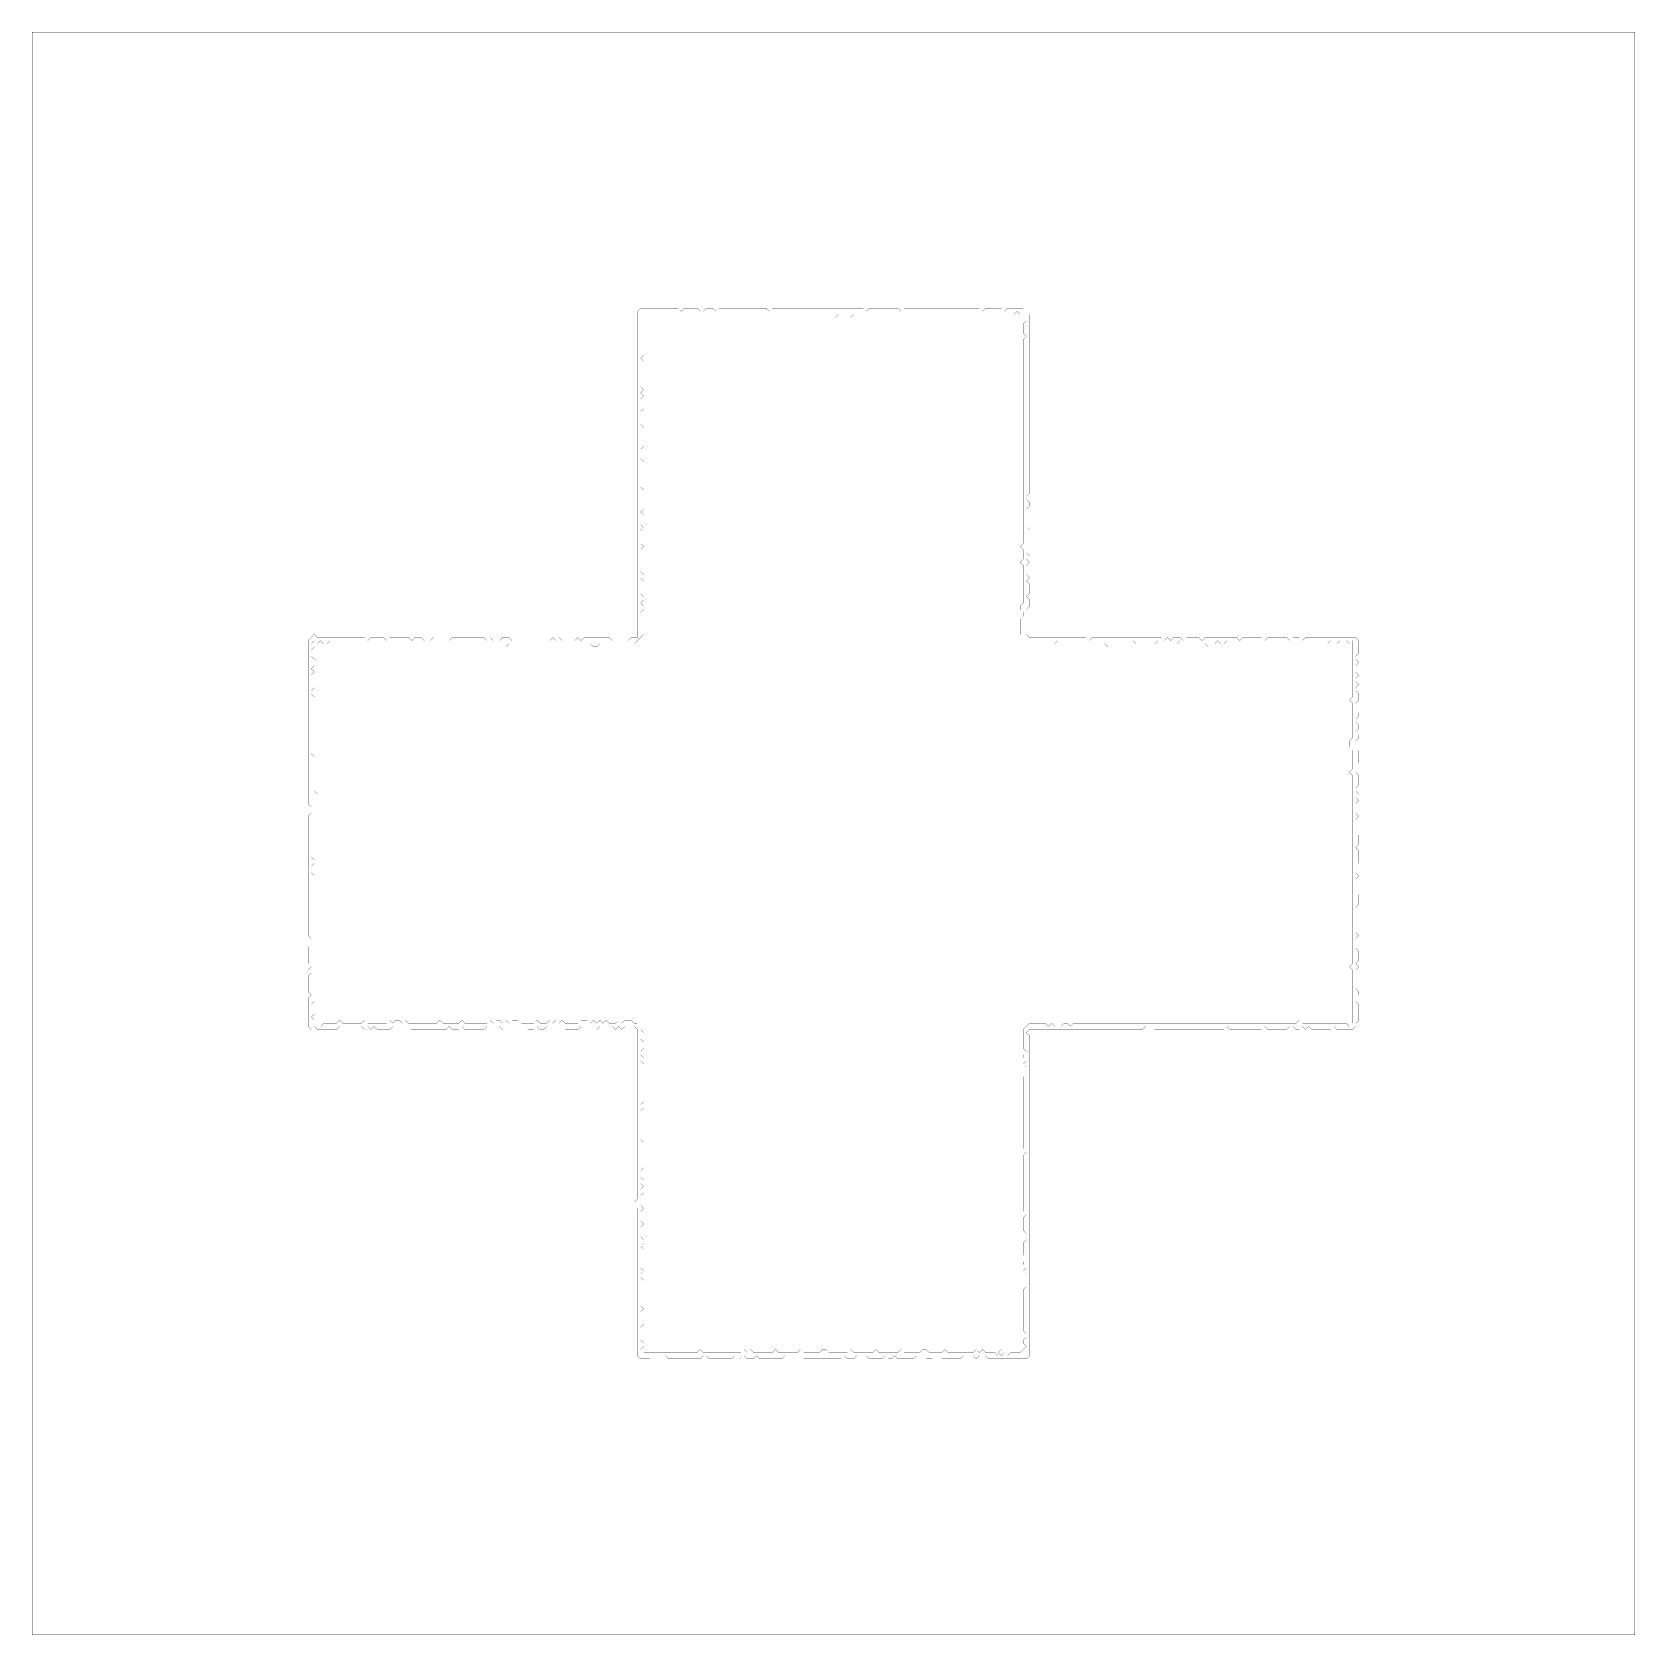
# Model space of a CAD drawing. Header units: metres. Extents: x 0 to 5048, y -5048 to 0.
import ezdxf

# ---------------------------------------------------------------- set-up
doc = ezdxf.new("R2010")
doc.units = ezdxf.units.M
doc.layers.add('conductor', color=1, linetype='Continuous')
doc.layers.add('substrate', color=5, linetype='Continuous')

msp = doc.modelspace()

# ---------------------------------------------------------------- linework, layer by layer
at = {"layer": 'conductor', "const_width": 0.5}
for points in [[(3102, -879.2), (3092.1, -889.1), (3082.2, -889.1), (3072.3, -889.1), (3062.5, -889.1), (3052.6, -889.1), (3042.7, -889.1), (3032.8, -889.1), (3022.9, -889.1), (3013.1, -889.1), (3003.2, -889.1), (2993.3, -889.1), (2983.4, -889.1), (2973.6, -889.1), (2963.7, -889.1), (2953.8, -889.1), (2943.9, -889.1), (2934, -889.1), (2924.2, -889.1), (2914.3, -889.1), (2904.4, -889.1), (2894.5, -889.1), (2884.6, -889.1), (2874.8, -889.1), (2864.9, -889.1), (2855, -889.1), (2845.1, -889.1), (2835.2, -889.1), (2825.4, -889.1), (2815.5, -889.1), (2805.6, -889.1), (2795.7, -889.1), (2785.9, -889.1), (2776, -889.1), (2766.1, -889.1), (2756.2, -889.1), (2746.3, -889.1), (2736.5, -889.1), (2726.6, -889.1), (2716.7, -889.1), (2706.8, -889.1), (2696.9, -889.1), (2687.1, -889.1), (2677.2, -889.1), (2667.3, -889.1), (2657.4, -889.1), (2647.5, -889.1), (2637.7, -889.1), (2627.8, -889.1), (2617.9, -889.1), (2608, -889.1), (2598.2, -889.1), (2588.3, -889.1), (2578.4, -899), (2568.5, -889.1), (2558.6, -889.1), (2548.8, -889.1), (2538.9, -889.1), (2529, -899), (2519.1, -889.1), (2509.2, -889.1), (2499.4, -889.1), (2489.5, -889.1), (2479.6, -889.1), (2469.7, -889.1), (2459.8, -889.1), (2450, -889.1), (2440.1, -889.1), (2430.2, -889.1), (2420.3, -889.1), (2410.5, -889.1), (2400.6, -889.1), (2390.7, -889.1), (2380.8, -889.1), (2370.9, -889.1), (2361.1, -889.1), (2351.2, -889.1), (2341.3, -889.1), (2331.4, -889.1), (2321.5, -889.1), (2311.7, -889.1), (2301.8, -889.1), (2291.9, -889.1), (2282, -889.1), (2272.1, -889.1), (2262.3, -889.1), (2252.4, -889.1), (2242.5, -889.1), (2232.6, -889.1), (2222.8, -889.1), (2212.9, -889.1), (2203, -889.1), (2193.1, -889.1), (2183.2, -889.1), (2173.4, -889.1), (2163.5, -889.1), (2153.6, -889.1), (2143.7, -889.1), (2133.8, -889.1), (2124, -889.1), (2114.1, -889.1), (2104.2, -889.1), (2094.3, -889.1), (2084.4, -889.1), (2074.6, -889.1), (2064.7, -889.1), (2054.8, -889.1), (2044.9, -889.1), (2035.1, -889.1), (2025.2, -889.1), (2015.3, -889.1), (2005.4, -889.1), (1995.5, -889.1), (1985.7, -889.1), (1975.8, -889.1), (1965.9, -889.1), (1956, -889.1), (1946.1, -889.1), (1936.3, -889.1), (1926.4, -889.1), (1926.4, -899), (1926.4, -908.9), (1926.4, -918.7), (1926.4, -928.6), (1926.4, -938.5), (1926.4, -948.4), (1926.4, -958.3), (1926.4, -968.1), (1926.4, -978), (1926.4, -987.9), (1926.4, -997.8), (1926.4, -1007.6), (1926.4, -1017.5), (1916.5, -1027.4), (1926.4, -1037.3), (1926.4, -1047.2), (1926.4, -1057), (1926.4, -1066.9), (1926.4, -1076.8), (1926.4, -1086.7), (1926.4, -1096.6), (1926.4, -1106.4), (1916.5, -1116.3), (1926.4, -1126.2), (1916.5, -1136.1), (1926.4, -1146), (1916.5, -1155.8), (1926.4, -1165.7), (1926.4, -1175.6), (1926.4, -1185.5), (1916.5, -1195.3), (1916.5, -1205.2), (1916.5, -1215.1), (1916.5, -1225), (1916.5, -1234.9), (1926.4, -1244.7), (1926.4, -1254.6), (1926.4, -1264.5), (1926.4, -1274.4), (1926.4, -1284.3), (1926.4, -1294.1), (1926.4, -1304), (1916.5, -1313.9), (1916.5, -1323.8), (1916.5, -1333.7), (1916.5, -1343.5), (1926.4, -1353.4), (1926.4, -1363.3), (1926.4, -1373.2), (1926.4, -1383), (1926.4, -1392.9), (1926.4, -1402.8), (1926.4, -1412.7), (1926.4, -1422.6), (1916.5, -1432.4), (1926.4, -1442.3), (1926.4, -1452.2), (1926.4, -1462.1), (1926.4, -1472), (1926.4, -1481.8), (1926.4, -1491.7), (1926.4, -1501.6), (1916.5, -1511.5), (1926.4, -1521.4), (1926.4, -1531.2), (1926.4, -1541.1), (1916.5, -1551), (1926.4, -1560.9), (1916.5, -1570.7), (1916.5, -1580.6), (1916.5, -1590.5), (1916.5, -1600.4), (1916.5, -1610.3), (1926.4, -1620.1), (1916.5, -1630), (1916.5, -1639.9), (1916.5, -1649.8), (1916.5, -1659.7), (1916.5, -1669.5), (1916.5, -1679.4), (1916.5, -1689.3), (1916.5, -1699.2), (1926.4, -1709.1), (1916.5, -1718.9), (1926.4, -1728.8), (1926.4, -1738.7), (1926.4, -1748.6), (1926.4, -1758.4), (1916.5, -1768.3), (1926.4, -1778.2), (1926.4, -1788.1), (1916.5, -1798), (1926.4, -1807.8), (1926.4, -1817.7), (1916.5, -1827.6), (1916.5, -1837.5), (1916.5, -1847.4), (1916.5, -1857.2), (1926.4, -1867.1), (1926.4, -1877), (1926.4, -1886.9), (1926.4, -1896.8), (1916.5, -1906.6), (1906.6, -1916.5), (1896.8, -1926.4), (1886.9, -1926.4), (1877, -1926.4), (1867.1, -1926.4), (1857.2, -1926.4), (1847.4, -1926.4), (1837.5, -1926.4), (1827.6, -1926.4), (1817.7, -1926.4), (1807.8, -1926.4), (1798, -1926.4), (1788.1, -1926.4), (1778.2, -1936.3), (1768.3, -1936.3), (1758.4, -1926.4), (1748.6, -1926.4), (1738.7, -1926.4), (1728.8, -1926.4), (1718.9, -1926.4), (1709.1, -1926.4), (1699.2, -1926.4), (1689.3, -1926.4), (1679.4, -1926.4), (1669.5, -1926.4), (1659.7, -1926.4), (1649.8, -1926.4), (1639.9, -1926.4), (1630, -1926.4), (1620.1, -1926.4), (1610.3, -1926.4), (1600.4, -1926.4), (1590.5, -1926.4), (1580.6, -1926.4), (1570.7, -1926.4), (1560.9, -1926.4), (1551, -1926.4), (1541.1, -1926.4), (1531.2, -1926.4), (1521.4, -1926.4), (1511.5, -1926.4), (1501.6, -1926.4), (1491.7, -1936.3), (1481.8, -1926.4), (1472, -1926.4), (1462.1, -1926.4), (1452.2, -1926.4), (1442.3, -1926.4), (1432.4, -1926.4), (1422.6, -1926.4), (1412.7, -1926.4), (1402.8, -1926.4), (1392.9, -1926.4), (1383, -1926.4), (1373.2, -1926.4), (1363.3, -1926.4), (1353.4, -1926.4), (1343.5, -1926.4), (1333.7, -1926.4), (1323.8, -1926.4), (1313.9, -1926.4), (1304, -1926.4), (1294.1, -1926.4), (1284.3, -1926.4), (1274.4, -1926.4), (1264.5, -1926.4), (1254.6, -1926.4), (1244.7, -1926.4), (1234.9, -1926.4), (1225, -1926.4), (1215.1, -1926.4), (1205.2, -1926.4), (1195.3, -1926.4), (1185.5, -1926.4), (1175.6, -1926.4), (1165.7, -1926.4), (1155.8, -1926.4), (1146, -1926.4), (1136.1, -1926.4), (1126.2, -1926.4), (1116.3, -1926.4), (1106.4, -1926.4), (1096.6, -1926.4), (1086.7, -1926.4), (1076.8, -1926.4), (1066.9, -1926.4), (1057, -1926.4), (1047.2, -1926.4), (1037.3, -1926.4), (1027.4, -1926.4), (1017.5, -1926.4), (1007.6, -1926.4), (997.8, -1926.4), (987.9, -1926.4), (978, -1926.4), (968.1, -1926.4), (958.3, -1926.4), (948.4, -1926.4), (938.5, -1916.5), (928.6, -1926.4), (918.7, -1926.4), (908.9, -1916.5), (899, -1926.4), (889.1, -1916.5), (879.2, -1926.4), (889.1, -1936.3), (879.2, -1946.1), (879.2, -1956), (879.2, -1965.9), (889.1, -1975.8), (889.1, -1985.7), (889.1, -1995.5), (879.2, -2005.4), (889.1, -2015.3), (879.2, -2025.2), (889.1, -2035.1), (889.1, -2044.9), (889.1, -2054.8), (889.1, -2064.7), (879.2, -2074.6), (879.2, -2084.4), (889.1, -2094.3), (889.1, -2104.2), (889.1, -2114.1), (889.1, -2124), (889.1, -2133.8), (889.1, -2143.7), (889.1, -2153.6), (889.1, -2163.5), (889.1, -2173.4), (889.1, -2183.2), (889.1, -2193.1), (889.1, -2203), (889.1, -2212.9), (889.1, -2222.8), (889.1, -2232.6), (889.1, -2242.5), (889.1, -2252.4), (889.1, -2262.3), (879.2, -2272.1), (889.1, -2282), (889.1, -2291.9), (889.1, -2301.8), (889.1, -2311.7), (889.1, -2321.5), (889.1, -2331.4), (889.1, -2341.3), (889.1, -2351.2), (889.1, -2361.1), (889.1, -2370.9), (889.1, -2380.8), (889.1, -2390.7), (899, -2400.6), (889.1, -2410.5), (889.1, -2420.3), (889.1, -2430.2), (889.1, -2440.1), (889.1, -2450), (889.1, -2459.8), (889.1, -2469.7), (889.1, -2479.6), (889.1, -2489.5), (889.1, -2499.4), (889.1, -2509.2), (889.1, -2519.1), (889.1, -2529), (889.1, -2538.9), (889.1, -2548.8), (889.1, -2558.6), (889.1, -2568.5), (889.1, -2578.4), (879.2, -2588.3), (879.2, -2598.2), (889.1, -2608), (889.1, -2617.9), (879.2, -2627.8), (879.2, -2637.7), (879.2, -2647.5), (889.1, -2657.4), (889.1, -2667.3), (889.1, -2677.2), (889.1, -2687.1), (889.1, -2696.9), (889.1, -2706.8), (889.1, -2716.7), (889.1, -2726.6), (889.1, -2736.5), (889.1, -2746.3), (889.1, -2756.2), (889.1, -2766.1), (889.1, -2776), (889.1, -2785.9), (889.1, -2795.7), (889.1, -2805.6), (889.1, -2815.5), (889.1, -2825.4), (889.1, -2835.2), (889.1, -2845.1), (889.1, -2855), (889.1, -2864.9), (889.1, -2874.8), (889.1, -2884.6), (889.1, -2894.5), (889.1, -2904.4), (889.1, -2914.3), (889.1, -2924.2), (889.1, -2934), (889.1, -2943.9), (889.1, -2953.8), (889.1, -2963.7), (889.1, -2973.6), (889.1, -2983.4), (889.1, -2993.3), (889.1, -3003.2), (889.1, -3013.1), (889.1, -3022.9), (889.1, -3032.8), (889.1, -3042.7), (889.1, -3052.6), (879.2, -3062.5), (889.1, -3072.3), (889.1, -3082.2), (889.1, -3092.1), (879.2, -3102), (889.1, -3111.9), (889.1, -3121.7), (899, -3131.6), (908.9, -3131.6), (918.7, -3121.7), (928.6, -3121.7), (938.5, -3121.7), (948.4, -3121.7), (958.3, -3121.7), (968.1, -3111.9), (978, -3121.7), (987.9, -3121.7), (997.8, -3121.7), (1007.6, -3121.7), (1017.5, -3121.7), (1027.4, -3121.7), (1037.3, -3121.7), (1047.2, -3111.9), (1057, -3121.7), (1066.9, -3121.7), (1076.8, -3121.7), (1086.7, -3121.7), (1096.6, -3121.7), (1106.4, -3121.7), (1116.3, -3121.7), (1126.2, -3111.9), (1136.1, -3121.7), (1146, -3111.9), (1155.8, -3111.9), (1165.7, -3121.7), (1175.6, -3111.9), (1185.5, -3121.7), (1195.3, -3121.7), (1205.2, -3121.7), (1215.1, -3121.7), (1225, -3121.7), (1234.9, -3121.7), (1244.7, -3121.7), (1254.6, -3121.7), (1264.5, -3121.7), (1274.4, -3121.7), (1284.3, -3111.9), (1294.1, -3121.7), (1304, -3121.7), (1313.9, -3121.7), (1323.8, -3121.7), (1333.7, -3121.7), (1343.5, -3121.7), (1353.4, -3111.9), (1363.3, -3121.7), (1373.2, -3121.7), (1383, -3121.7), (1392.9, -3121.7), (1402.8, -3121.7), (1412.7, -3121.7), (1422.6, -3121.7), (1432.4, -3121.7), (1442.3, -3111.9), (1452.2, -3121.7), (1462.1, -3111.9), (1472, -3111.9), (1481.8, -3121.7), (1491.7, -3111.9), (1501.6, -3121.7), (1511.5, -3111.9), (1521.4, -3111.9), (1531.2, -3111.9), (1541.1, -3121.7), (1551, -3121.7), (1560.9, -3121.7), (1570.7, -3121.7), (1580.6, -3121.7), (1590.5, -3111.9), (1600.4, -3121.7), (1610.3, -3121.7), (1620.1, -3121.7), (1630, -3111.9), (1639.9, -3121.7), (1649.8, -3111.9), (1659.7, -3121.7), (1669.5, -3111.9), (1679.4, -3121.7), (1689.3, -3121.7), (1699.2, -3121.7), (1709.1, -3121.7), (1718.9, -3121.7), (1728.8, -3111.9), (1738.7, -3111.9), (1748.6, -3111.9), (1758.4, -3121.7), (1768.3, -3111.9), (1778.2, -3121.7), (1788.1, -3111.9), (1798, -3121.7), (1807.8, -3111.9), (1817.7, -3121.7), (1827.6, -3121.7), (1837.5, -3121.7), (1847.4, -3111.9), (1857.2, -3121.7), (1867.1, -3111.9), (1877, -3111.9), (1886.9, -3111.9), (1896.8, -3121.7), (1906.6, -3121.7), (1916.5, -3131.6), (1916.5, -3141.5), (1926.4, -3151.4), (1926.4, -3161.2), (1916.5, -3171.1), (1926.4, -3181), (1926.4, -3190.9), (1926.4, -3200.8), (1916.5, -3210.6), (1916.5, -3220.5), (1926.4, -3230.4), (1916.5, -3240.3), (1926.4, -3250.2), (1926.4, -3260), (1926.4, -3269.9), (1926.4, -3279.8), (1926.4, -3289.7), (1926.4, -3299.6), (1926.4, -3309.4), (1926.4, -3319.3), (1926.4, -3329.2), (1926.4, -3339.1), (1926.4, -3348.9), (1926.4, -3358.8), (1926.4, -3368.7), (1916.5, -3378.6), (1926.4, -3388.5), (1916.5, -3398.3), (1916.5, -3408.2), (1916.5, -3418.1), (1916.5, -3428), (1916.5, -3437.9), (1916.5, -3447.7), (1916.5, -3457.6), (1916.5, -3467.5), (1916.5, -3477.4), (1916.5, -3487.3), (1926.4, -3497.1), (1926.4, -3507), (1926.4, -3516.9), (1916.5, -3526.8), (1916.5, -3536.6), (1916.5, -3546.5), (1916.5, -3556.4), (1916.5, -3566.3), (1926.4, -3576.2), (1916.5, -3586), (1916.5, -3595.9), (1916.5, -3605.8), (1926.4, -3615.7), (1916.5, -3625.6), (1926.4, -3635.4), (1916.5, -3645.3), (1926.4, -3655.2), (1916.5, -3665.1), (1916.5, -3675), (1916.5, -3684.8), (1916.5, -3694.7), (1926.4, -3704.6), (1916.5, -3714.5), (1916.5, -3724.3), (1916.5, -3734.2), (1916.5, -3744.1), (1926.4, -3754), (1916.5, -3763.9), (1926.4, -3773.7), (1926.4, -3783.6), (1916.5, -3793.5), (1926.4, -3803.4), (1926.4, -3813.3), (1916.5, -3823.1), (1926.4, -3833), (1916.5, -3842.9), (1916.5, -3852.8), (1916.5, -3862.7), (1916.5, -3872.5), (1916.5, -3882.4), (1916.5, -3892.3), (1926.4, -3902.2), (1916.5, -3912), (1916.5, -3921.9), (1926.4, -3931.8), (1926.4, -3941.7), (1926.4, -3951.6), (1926.4, -3961.4), (1926.4, -3971.3), (1926.4, -3981.2), (1926.4, -3991.1), (1926.4, -4001), (1916.5, -4010.8), (1926.4, -4020.7), (1916.5, -4030.6), (1916.5, -4040.5), (1916.5, -4050.4), (1926.4, -4060.2), (1926.4, -4070.1), (1916.5, -4080), (1916.5, -4089.9), (1916.5, -4099.7), (1916.5, -4109.6), (1916.5, -4119.5), (1926.4, -4129.4), (1926.4, -4139.3), (1916.5, -4149.1), (1926.4, -4159), (1936.3, -4159), (1946.1, -4159), (1956, -4159), (1965.9, -4159), (1975.8, -4159), (1985.7, -4159), (1995.5, -4159), (2005.4, -4159), (2015.3, -4159), (2025.2, -4159), (2035.1, -4159), (2044.9, -4159), (2054.8, -4159), (2064.7, -4159), (2074.6, -4159), (2084.4, -4159), (2094.3, -4159), (2104.2, -4149.1), (2114.1, -4159), (2124, -4159), (2133.8, -4159), (2143.7, -4159), (2153.6, -4159), (2163.5, -4159), (2173.4, -4159), (2183.2, -4159), (2193.1, -4159), (2203, -4159), (2212.9, -4159), (2222.8, -4159), (2232.6, -4159), (2242.5, -4149.1), (2252.4, -4159), (2262.3, -4149.1), (2272.1, -4159), (2282, -4159), (2291.9, -4159), (2301.8, -4159), (2311.7, -4159), (2321.5, -4159), (2331.4, -4159), (2341.3, -4149.1), (2351.2, -4159), (2361.1, -4159), (2370.9, -4159), (2380.8, -4159), (2390.7, -4159), (2400.6, -4159), (2410.5, -4159), (2420.3, -4149.1), (2430.2, -4159), (2440.1, -4159), (2450, -4159), (2459.8, -4159), (2469.7, -4159), (2479.6, -4159), (2489.5, -4149.1), (2499.4, -4149.1), (2509.2, -4159), (2519.1, -4159), (2529, -4159), (2538.9, -4159), (2548.8, -4159), (2558.6, -4159), (2568.5, -4159), (2578.4, -4149.1), (2588.3, -4159), (2598.2, -4159), (2608, -4159), (2617.9, -4159), (2627.8, -4159), (2637.7, -4159), (2647.5, -4159), (2657.4, -4149.1), (2667.3, -4159), (2677.2, -4159), (2687.1, -4159), (2696.9, -4159), (2706.8, -4159), (2716.7, -4159), (2726.6, -4159), (2736.5, -4149.1), (2746.3, -4159), (2756.2, -4159), (2766.1, -4159), (2776, -4159), (2785.9, -4159), (2795.7, -4159), (2805.6, -4149.1), (2815.5, -4149.1), (2825.4, -4159), (2835.2, -4159), (2845.1, -4159), (2855, -4159), (2864.9, -4159), (2874.8, -4149.1), (2884.6, -4159), (2894.5, -4159), (2904.4, -4159), (2914.3, -4159), (2924.2, -4159), (2934, -4159), (2943.9, -4159), (2953.8, -4159), (2963.7, -4159), (2973.6, -4149.1), (2983.4, -4159), (2993.3, -4149.1), (3003.2, -4159), (3013.1, -4159), (3022.9, -4159), (3032.8, -4159), (3042.7, -4168.9), (3052.6, -4168.9), (3062.5, -4159), (3072.3, -4168.9), (3082.2, -4159), (3092.1, -4159), (3102, -4159), (3111.9, -4159), (3121.7, -4149.1), (3131.6, -4139.3), (3121.7, -4129.4), (3121.7, -4119.5), (3131.6, -4109.6), (3131.6, -4099.7), (3121.7, -4089.9), (3121.7, -4080), (3121.7, -4070.1), (3121.7, -4060.2), (3121.7, -4050.4), (3121.7, -4040.5), (3121.7, -4030.6), (3121.7, -4020.7), (3121.7, -4010.8), (3121.7, -4001), (3121.7, -3991.1), (3121.7, -3981.2), (3121.7, -3971.3), (3121.7, -3961.4), (3131.6, -3951.6), (3131.6, -3941.7), (3131.6, -3931.8), (3131.6, -3921.9), (3131.6, -3912), (3121.7, -3902.2), (3131.6, -3892.3), (3121.7, -3882.4), (3121.7, -3872.5), (3131.6, -3862.7), (3121.7, -3852.8), (3121.7, -3842.9), (3121.7, -3833), (3121.7, -3823.1), (3121.7, -3813.3), (3131.6, -3803.4), (3131.6, -3793.5), (3131.6, -3783.6), (3121.7, -3773.7), (3121.7, -3763.9), (3121.7, -3754), (3121.7, -3744.1), (3121.7, -3734.2), (3131.6, -3724.3), (3121.7, -3714.5), (3121.7, -3704.6), (3121.7, -3694.7), (3121.7, -3684.8), (3121.7, -3675), (3121.7, -3665.1), (3121.7, -3655.2), (3121.7, -3645.3), (3121.7, -3635.4), (3121.7, -3625.6), (3121.7, -3615.7), (3121.7, -3605.8), (3121.7, -3595.9), (3121.7, -3586), (3121.7, -3576.2), (3121.7, -3566.3), (3121.7, -3556.4), (3121.7, -3546.5), (3121.7, -3536.6), (3131.6, -3526.8), (3121.7, -3516.9), (3121.7, -3507), (3121.7, -3497.1), (3121.7, -3487.3), (3121.7, -3477.4), (3121.7, -3467.5), (3121.7, -3457.6), (3121.7, -3447.7), (3121.7, -3437.9), (3121.7, -3428), (3121.7, -3418.1), (3121.7, -3408.2), (3121.7, -3398.3), (3121.7, -3388.5), (3121.7, -3378.6), (3121.7, -3368.7), (3121.7, -3358.8), (3121.7, -3348.9), (3121.7, -3339.1), (3121.7, -3329.2), (3121.7, -3319.3), (3121.7, -3309.4), (3121.7, -3299.6), (3121.7, -3289.7), (3131.6, -3279.8), (3131.6, -3269.9), (3131.6, -3260), (3121.7, -3250.2), (3131.6, -3240.3), (3121.7, -3230.4), (3121.7, -3220.5), (3131.6, -3210.6), (3121.7, -3200.8), (3121.7, -3190.9), (3121.7, -3181), (3121.7, -3171.1), (3121.7, -3161.2), (3121.7, -3151.4), (3121.7, -3141.5), (3131.6, -3131.6), (3141.5, -3121.7), (3151.4, -3121.7), (3161.2, -3121.7), (3171.1, -3121.7), (3181, -3121.7), (3190.9, -3121.7), (3200.8, -3131.6), (3210.6, -3121.7), (3220.5, -3131.6), (3230.4, -3131.6), (3240.3, -3131.6), (3250.2, -3121.7), (3260, -3121.7), (3269.9, -3131.6), (3279.8, -3121.7), (3289.7, -3121.7), (3299.6, -3121.7), (3309.4, -3121.7), (3319.3, -3121.7), (3329.2, -3121.7), (3339.1, -3121.7), (3348.9, -3121.7), (3358.8, -3121.7), (3368.7, -3121.7), (3378.6, -3121.7), (3388.5, -3121.7), (3398.3, -3121.7), (3408.2, -3121.7), (3418.1, -3121.7), (3428, -3121.7), (3437.9, -3121.7), (3447.7, -3121.7), (3457.6, -3121.7), (3467.5, -3121.7), (3477.4, -3121.7), (3487.3, -3121.7), (3497.1, -3121.7), (3507, -3121.7), (3516.9, -3121.7), (3526.8, -3121.7), (3536.6, -3121.7), (3546.5, -3121.7), (3556.4, -3121.7), (3566.3, -3121.7), (3576.2, -3121.7), (3586, -3121.7), (3595.9, -3121.7), (3605.8, -3121.7), (3615.7, -3121.7), (3625.6, -3121.7), (3635.4, -3121.7), (3645.3, -3121.7), (3655.2, -3121.7), (3665.1, -3121.7), (3675, -3121.7), (3684.8, -3121.7), (3694.7, -3121.7), (3704.6, -3121.7), (3714.5, -3121.7), (3724.3, -3121.7), (3734.2, -3121.7), (3744.1, -3121.7), (3754, -3121.7), (3763.9, -3121.7), (3773.7, -3121.7), (3783.6, -3121.7), (3793.5, -3121.7), (3803.4, -3121.7), (3813.3, -3121.7), (3823.1, -3121.7), (3833, -3121.7), (3842.9, -3121.7), (3852.8, -3121.7), (3862.7, -3121.7), (3872.5, -3121.7), (3882.4, -3121.7), (3892.3, -3121.7), (3902.2, -3121.7), (3912, -3121.7), (3921.9, -3121.7), (3931.8, -3121.7), (3941.7, -3121.7), (3951.6, -3121.7), (3961.4, -3121.7), (3971.3, -3121.7), (3981.2, -3121.7), (3991.1, -3111.9), (4001, -3121.7), (4010.8, -3121.7), (4020.7, -3121.7), (4030.6, -3121.7), (4040.5, -3121.7), (4050.4, -3121.7), (4060.2, -3121.7), (4070.1, -3121.7), (4080, -3121.7), (4089.9, -3121.7), (4099.7, -3121.7), (4109.6, -3121.7), (4119.5, -3121.7), (4129.4, -3121.7), (4139.3, -3121.7), (4149.1, -3131.6), (4159, -3121.7), (4159, -3111.9), (4159, -3102), (4159, -3092.1), (4159, -3082.2), (4159, -3072.3), (4159, -3062.5), (4159, -3052.6), (4159, -3042.7), (4159, -3032.8), (4159, -3022.9), (4159, -3013.1), (4159, -3003.2), (4159, -2993.3), (4159, -2983.4), (4159, -2973.6), (4159, -2963.7), (4159, -2953.8), (4149.1, -2943.9), (4159, -2934), (4159, -2924.2), (4159, -2914.3), (4159, -2904.4), (4159, -2894.5), (4159, -2884.6), (4159, -2874.8), (4159, -2864.9), (4159, -2855), (4159, -2845.1), (4159, -2835.2), (4159, -2825.4), (4159, -2815.5), (4159, -2805.6), (4159, -2795.7), (4159, -2785.9), (4159, -2776), (4159, -2766.1), (4159, -2756.2), (4159, -2746.3), (4159, -2736.5), (4159, -2726.6), (4159, -2716.7), (4159, -2706.8), (4159, -2696.9), (4159, -2687.1), (4159, -2677.2), (4159, -2667.3), (4159, -2657.4), (4159, -2647.5), (4159, -2637.7), (4159, -2627.8), (4159, -2617.9), (4159, -2608), (4159, -2598.2), (4159, -2588.3), (4159, -2578.4), (4159, -2568.5), (4159, -2558.6), (4159, -2548.8), (4159, -2538.9), (4159, -2529), (4159, -2519.1), (4159, -2509.2), (4159, -2499.4), (4159, -2489.5), (4159, -2479.6), (4159, -2469.7), (4159, -2459.8), (4159, -2450), (4159, -2440.1), (4159, -2430.2), (4159, -2420.3), (4159, -2410.5), (4159, -2400.6), (4159, -2390.7), (4159, -2380.8), (4159, -2370.9), (4159, -2361.1), (4159, -2351.2), (4159, -2341.3), (4149.1, -2331.4), (4159, -2321.5), (4159, -2311.7), (4159, -2301.8), (4159, -2291.9), (4159, -2282), (4159, -2272.1), (4159, -2262.3), (4149.1, -2252.4), (4149.1, -2242.5), (4149.1, -2232.6), (4159, -2222.8), (4159, -2212.9), (4159, -2203), (4159, -2193.1), (4159, -2183.2), (4159, -2173.4), (4159, -2163.5), (4159, -2153.6), (4159, -2143.7), (4159, -2133.8), (4159, -2124), (4159, -2114.1), (4149.1, -2104.2), (4159, -2094.3), (4159, -2084.4), (4159, -2074.6), (4159, -2064.7), (4159, -2054.8), (4159, -2044.9), (4159, -2035.1), (4159, -2025.2), (4159, -2015.3), (4159, -2005.4), (4159, -1995.5), (4159, -1985.7), (4159, -1975.8), (4159, -1965.9), (4159, -1956), (4159, -1946.1), (4159, -1936.3), (4159, -1926.4), (4159, -1916.5), (4149.1, -1926.4), (4139.3, -1916.5), (4129.4, -1916.5), (4119.5, -1916.5), (4109.6, -1926.4), (4099.7, -1916.5), (4089.9, -1916.5), (4080, -1926.4), (4070.1, -1926.4), (4060.2, -1926.4), (4050.4, -1926.4), (4040.5, -1926.4), (4030.6, -1926.4), (4020.7, -1926.4), (4010.8, -1926.4), (4001, -1926.4), (3991.1, -1926.4), (3981.2, -1926.4), (3971.3, -1926.4), (3961.4, -1926.4), (3951.6, -1926.4), (3941.7, -1926.4), (3931.8, -1926.4), (3921.9, -1926.4), (3912, -1926.4), (3902.2, -1926.4), (3892.3, -1926.4), (3882.4, -1926.4), (3872.5, -1926.4), (3862.7, -1926.4), (3852.8, -1926.4), (3842.9, -1926.4), (3833, -1926.4), (3823.1, -1926.4), (3813.3, -1926.4), (3803.4, -1926.4), (3793.5, -1926.4), (3783.6, -1916.5), (3773.7, -1916.5), (3763.9, -1916.5), (3754, -1926.4), (3744.1, -1926.4), (3734.2, -1916.5), (3724.3, -1926.4), (3714.5, -1926.4), (3704.6, -1936.3), (3694.7, -1926.4), (3684.8, -1926.4), (3675, -1926.4), (3665.1, -1926.4), (3655.2, -1926.4), (3645.3, -1926.4), (3635.4, -1926.4), (3625.6, -1926.4), (3615.7, -1916.5), (3605.8, -1926.4), (3595.9, -1926.4), (3586, -1926.4), (3576.2, -1926.4), (3566.3, -1926.4), (3556.4, -1926.4), (3546.5, -1916.5), (3536.6, -1926.4), (3526.8, -1926.4), (3516.9, -1926.4), (3507, -1926.4), (3497.1, -1926.4), (3487.3, -1926.4), (3477.4, -1926.4), (3467.5, -1916.5), (3457.6, -1916.5), (3447.7, -1926.4), (3437.9, -1926.4), (3428, -1926.4), (3418.1, -1926.4), (3408.2, -1926.4), (3398.3, -1926.4), (3388.5, -1936.3), (3378.6, -1926.4), (3368.7, -1926.4), (3358.8, -1926.4), (3348.9, -1926.4), (3339.1, -1926.4), (3329.2, -1926.4), (3319.3, -1926.4), (3309.4, -1926.4), (3299.6, -1926.4), (3289.7, -1926.4), (3279.8, -1926.4), (3269.9, -1926.4), (3260, -1926.4), (3250.2, -1926.4), (3240.3, -1926.4), (3230.4, -1916.5), (3220.5, -1926.4), (3210.6, -1926.4), (3200.8, -1926.4), (3190.9, -1926.4), (3181, -1926.4), (3171.1, -1926.4), (3161.2, -1926.4), (3151.4, -1926.4), (3141.5, -1926.4), (3131.6, -1916.5), (3121.7, -1906.6), (3111.9, -1896.8), (3111.9, -1886.9), (3111.9, -1877), (3111.9, -1867.1), (3111.9, -1857.2), (3111.9, -1847.4), (3121.7, -1837.5), (3121.7, -1827.6), (3111.9, -1817.7), (3111.9, -1807.8), (3121.7, -1798), (3121.7, -1788.1), (3121.7, -1778.2), (3121.7, -1768.3), (3121.7, -1758.4), (3121.7, -1748.6), (3121.7, -1738.7), (3121.7, -1728.8), (3121.7, -1718.9), (3121.7, -1709.1), (3121.7, -1699.2), (3121.7, -1689.3), (3121.7, -1679.4), (3111.9, -1669.5), (3121.7, -1659.7), (3121.7, -1649.8), (3121.7, -1639.9), (3121.7, -1630), (3111.9, -1620.1), (3121.7, -1610.3), (3121.7, -1600.4), (3121.7, -1590.5), (3121.7, -1580.6), (3121.7, -1570.7), (3121.7, -1560.9), (3121.7, -1551), (3121.7, -1541.1), (3121.7, -1531.2), (3121.7, -1521.4), (3121.7, -1511.5), (3121.7, -1501.6), (3121.7, -1491.7), (3121.7, -1481.8), (3121.7, -1472), (3121.7, -1462.1), (3121.7, -1452.2), (3121.7, -1442.3), (3121.7, -1432.4), (3121.7, -1422.6), (3121.7, -1412.7), (3121.7, -1402.8), (3121.7, -1392.9), (3121.7, -1383), (3121.7, -1373.2), (3121.7, -1363.3), (3121.7, -1353.4), (3121.7, -1343.5), (3121.7, -1333.7), (3121.7, -1323.8), (3121.7, -1313.9), (3121.7, -1304), (3121.7, -1294.1), (3121.7, -1284.3), (3121.7, -1274.4), (3121.7, -1264.5), (3121.7, -1254.6), (3121.7, -1244.7), (3121.7, -1234.9), (3121.7, -1225), (3121.7, -1215.1), (3121.7, -1205.2), (3121.7, -1195.3), (3121.7, -1185.5), (3121.7, -1175.6), (3121.7, -1165.7), (3121.7, -1155.8), (3121.7, -1146), (3121.7, -1136.1), (3121.7, -1126.2), (3121.7, -1116.3), (3121.7, -1106.4), (3121.7, -1096.6), (3121.7, -1086.7), (3121.7, -1076.8), (3121.7, -1066.9), (3121.7, -1057), (3121.7, -1047.2), (3121.7, -1037.3), (3121.7, -1027.4), (3121.7, -1017.5), (3121.7, -1007.6), (3121.7, -997.8), (3121.7, -987.9), (3121.7, -978), (3121.7, -968.1), (3131.6, -958.3), (3121.7, -948.4), (3121.7, -938.5), (3121.7, -928.6), (3121.7, -918.7), (3131.6, -908.9), (3131.6, -899), (3131.6, -889.1), (3121.7, -889.1), (3111.9, -889.1)], [(3042.7, -4159), (3052.6, -4149.1), (3062.5, -4159), (3052.6, -4168.9)]]:
    msp.add_lwpolyline(points, close=True, dxfattribs=at)
at = {"layer": 'substrate', "const_width": 0.5}
for points in [[(0, 0), (0, -9.9), (0, -19.8), (0, -29.6), (0, -39.5), (0, -49.4), (0, -59.3), (0, -69.2), (0, -79), (0, -88.9), (0, -98.8), (0, -108.7), (0, -118.5), (0, -128.4), (0, -138.3), (0, -148.2), (0, -158.1), (0, -167.9), (0, -177.8), (0, -187.7), (0, -197.6), (0, -207.5), (0, -217.3), (0, -227.2), (0, -237.1), (0, -247), (0, -256.9), (0, -266.7), (0, -276.6), (0, -286.5), (0, -296.4), (0, -306.2), (0, -316.1), (0, -326), (0, -335.9), (0, -345.8), (0, -355.6), (0, -365.5), (0, -375.4), (0, -385.3), (0, -395.2), (0, -405), (0, -414.9), (0, -424.8), (0, -434.7), (0, -444.6), (0, -454.4), (0, -464.3), (0, -474.2), (0, -484.1), (0, -493.9), (0, -503.8), (0, -513.7), (0, -523.6), (0, -533.5), (0, -543.3), (0, -553.2), (0, -563.1), (0, -573), (0, -582.9), (0, -592.7), (0, -602.6), (0, -612.5), (0, -622.4), (0, -632.2), (0, -642.1), (0, -652), (0, -661.9), (0, -671.8), (0, -681.6), (0, -691.5), (0, -701.4), (0, -711.3), (0, -721.2), (0, -731), (0, -740.9), (0, -750.8), (0, -760.7), (0, -770.6), (0, -780.4), (0, -790.3), (0, -800.2), (0, -810.1), (0, -819.9), (0, -829.8), (0, -839.7), (0, -849.6), (0, -859.5), (0, -869.3), (0, -879.2), (0, -889.1), (0, -899), (0, -908.9), (0, -918.7), (0, -928.6), (0, -938.5), (0, -948.4), (0, -958.3), (0, -968.1), (0, -978), (0, -987.9), (0, -997.8), (0, -1007.6), (0, -1017.5), (0, -1027.4), (0, -1037.3), (0, -1047.2), (0, -1057), (0, -1066.9), (0, -1076.8), (0, -1086.7), (0, -1096.6), (0, -1106.4), (0, -1116.3), (0, -1126.2), (0, -1136.1), (0, -1146), (0, -1155.8), (0, -1165.7), (0, -1175.6), (0, -1185.5), (0, -1195.3), (0, -1205.2), (0, -1215.1), (0, -1225), (0, -1234.9), (0, -1244.7), (0, -1254.6), (0, -1264.5), (0, -1274.4), (0, -1284.3), (0, -1294.1), (0, -1304), (0, -1313.9), (0, -1323.8), (0, -1333.7), (0, -1343.5), (0, -1353.4), (0, -1363.3), (0, -1373.2), (0, -1383), (0, -1392.9), (0, -1402.8), (0, -1412.7), (0, -1422.6), (0, -1432.4), (0, -1442.3), (0, -1452.2), (0, -1462.1), (0, -1472), (0, -1481.8), (0, -1491.7), (0, -1501.6), (0, -1511.5), (0, -1521.4), (0, -1531.2), (0, -1541.1), (0, -1551), (0, -1560.9), (0, -1570.7), (0, -1580.6), (0, -1590.5), (0, -1600.4), (0, -1610.3), (0, -1620.1), (0, -1630), (0, -1639.9), (0, -1649.8), (0, -1659.7), (0, -1669.5), (0, -1679.4), (0, -1689.3), (0, -1699.2), (0, -1709.1), (0, -1718.9), (0, -1728.8), (0, -1738.7), (0, -1748.6), (0, -1758.4), (0, -1768.3), (0, -1778.2), (0, -1788.1), (0, -1798), (0, -1807.8), (0, -1817.7), (0, -1827.6), (0, -1837.5), (0, -1847.4), (0, -1857.2), (0, -1867.1), (0, -1877), (0, -1886.9), (0, -1896.8), (0, -1906.6), (0, -1916.5), (0, -1926.4), (0, -1936.3), (0, -1946.1), (0, -1956), (0, -1965.9), (0, -1975.8), (0, -1985.7), (0, -1995.5), (0, -2005.4), (0, -2015.3), (0, -2025.2), (0, -2035.1), (0, -2044.9), (0, -2054.8), (0, -2064.7), (0, -2074.6), (0, -2084.4), (0, -2094.3), (0, -2104.2), (0, -2114.1), (0, -2124), (0, -2133.8), (0, -2143.7), (0, -2153.6), (0, -2163.5), (0, -2173.4), (0, -2183.2), (0, -2193.1), (0, -2203), (0, -2212.9), (0, -2222.8), (0, -2232.6), (0, -2242.5), (0, -2252.4), (0, -2262.3), (0, -2272.1), (0, -2282), (0, -2291.9), (0, -2301.8), (0, -2311.7), (0, -2321.5), (0, -2331.4), (0, -2341.3), (0, -2351.2), (0, -2361.1), (0, -2370.9), (0, -2380.8), (0, -2390.7), (0, -2400.6), (0, -2410.5), (0, -2420.3), (0, -2430.2), (0, -2440.1), (0, -2450), (0, -2459.8), (0, -2469.7), (0, -2479.6), (0, -2489.5), (0, -2499.4), (0, -2509.2), (0, -2519.1), (0, -2529), (0, -2538.9), (0, -2548.8), (0, -2558.6), (0, -2568.5), (0, -2578.4), (0, -2588.3), (0, -2598.2), (0, -2608), (0, -2617.9), (0, -2627.8), (0, -2637.7), (0, -2647.5), (0, -2657.4), (0, -2667.3), (0, -2677.2), (0, -2687.1), (0, -2696.9), (0, -2706.8), (0, -2716.7), (0, -2726.6), (0, -2736.5), (0, -2746.3), (0, -2756.2), (0, -2766.1), (0, -2776), (0, -2785.9), (0, -2795.7), (0, -2805.6), (0, -2815.5), (0, -2825.4), (0, -2835.2), (0, -2845.1), (0, -2855), (0, -2864.9), (0, -2874.8), (0, -2884.6), (0, -2894.5), (0, -2904.4), (0, -2914.3), (0, -2924.2), (0, -2934), (0, -2943.9), (0, -2953.8), (0, -2963.7), (0, -2973.6), (0, -2983.4), (0, -2993.3), (0, -3003.2), (0, -3013.1), (0, -3022.9), (0, -3032.8), (0, -3042.7), (0, -3052.6), (0, -3062.5), (0, -3072.3), (0, -3082.2), (0, -3092.1), (0, -3102), (0, -3111.9), (0, -3121.7), (0, -3131.6), (0, -3141.5), (0, -3151.4), (0, -3161.2), (0, -3171.1), (0, -3181), (0, -3190.9), (0, -3200.8), (0, -3210.6), (0, -3220.5), (0, -3230.4), (0, -3240.3), (0, -3250.2), (0, -3260), (0, -3269.9), (0, -3279.8), (0, -3289.7), (0, -3299.6), (0, -3309.4), (0, -3319.3), (0, -3329.2), (0, -3339.1), (0, -3348.9), (0, -3358.8), (0, -3368.7), (0, -3378.6), (0, -3388.5), (0, -3398.3), (0, -3408.2), (0, -3418.1), (0, -3428), (0, -3437.9), (0, -3447.7), (0, -3457.6), (0, -3467.5), (0, -3477.4), (0, -3487.3), (0, -3497.1), (0, -3507), (0, -3516.9), (0, -3526.8), (0, -3536.6), (0, -3546.5), (0, -3556.4), (0, -3566.3), (0, -3576.2), (0, -3586), (0, -3595.9), (0, -3605.8), (0, -3615.7), (0, -3625.6), (0, -3635.4), (0, -3645.3), (0, -3655.2), (0, -3665.1), (0, -3675), (0, -3684.8), (0, -3694.7), (0, -3704.6), (0, -3714.5), (0, -3724.3), (0, -3734.2), (0, -3744.1), (0, -3754), (0, -3763.9), (0, -3773.7), (0, -3783.6), (0, -3793.5), (0, -3803.4), (0, -3813.3), (0, -3823.1), (0, -3833), (0, -3842.9), (0, -3852.8), (0, -3862.7), (0, -3872.5), (0, -3882.4), (0, -3892.3), (0, -3902.2), (0, -3912), (0, -3921.9), (0, -3931.8), (0, -3941.7), (0, -3951.6), (0, -3961.4), (0, -3971.3), (0, -3981.2), (0, -3991.1), (0, -4001), (0, -4010.8), (0, -4020.7), (0, -4030.6), (0, -4040.5), (0, -4050.4), (0, -4060.2), (0, -4070.1), (0, -4080), (0, -4089.9), (0, -4099.7), (0, -4109.6), (0, -4119.5), (0, -4129.4), (0, -4139.3), (0, -4149.1), (0, -4159), (0, -4168.9), (0, -4178.8), (0, -4188.7), (0, -4198.5), (0, -4208.4), (0, -4218.3), (0, -4228.2), (0, -4238.1), (0, -4247.9), (0, -4257.8), (0, -4267.7), (0, -4277.6), (0, -4287.4), (0, -4297.3), (0, -4307.2), (0, -4317.1), (0, -4327), (0, -4336.8), (0, -4346.7), (0, -4356.6), (0, -4366.5), (0, -4376.4), (0, -4386.2), (0, -4396.1), (0, -4406), (0, -4415.9), (0, -4425.8), (0, -4435.6), (0, -4445.5), (0, -4455.4), (0, -4465.3), (0, -4475.1), (0, -4485), (0, -4494.9), (0, -4504.8), (0, -4514.7), (0, -4524.5), (0, -4534.4), (0, -4544.3), (0, -4554.2), (0, -4564.1), (0, -4573.9), (0, -4583.8), (0, -4593.7), (0, -4603.6), (0, -4613.4), (0, -4623.3), (0, -4633.2), (0, -4643.1), (0, -4653), (0, -4662.8), (0, -4672.7), (0, -4682.6), (0, -4692.5), (0, -4702.4), (0, -4712.2), (0, -4722.1), (0, -4732), (0, -4741.9), (0, -4751.8), (0, -4761.6), (0, -4771.5), (0, -4781.4), (0, -4791.3), (0, -4801.1), (0, -4811), (0, -4820.9), (0, -4830.8), (0, -4840.7), (0, -4850.5), (0, -4860.4), (0, -4870.3), (0, -4880.2), (0, -4890.1), (0, -4899.9), (0, -4909.8), (0, -4919.7), (0, -4929.6), (0, -4939.5), (0, -4949.3), (0, -4959.2), (0, -4969.1), (0, -4979), (0, -4988.8), (0, -4998.7), (0, -5008.6), (0, -5018.5), (0, -5028.4), (0, -5038.2), (0, -5048.1), (9.9, -5048.1), (19.8, -5048.1), (29.6, -5048.1), (39.5, -5048.1), (49.4, -5048.1), (59.3, -5048.1), (69.2, -5048.1), (79, -5048.1), (88.9, -5048.1), (98.8, -5048.1), (108.7, -5048.1), (118.5, -5048.1), (128.4, -5048.1), (138.3, -5048.1), (148.2, -5048.1), (158.1, -5048.1), (167.9, -5048.1), (177.8, -5048.1), (187.7, -5048.1), (197.6, -5048.1), (207.5, -5048.1), (217.3, -5048.1), (227.2, -5048.1), (237.1, -5048.1), (247, -5048.1), (256.9, -5048.1), (266.7, -5048.1), (276.6, -5048.1), (286.5, -5048.1), (296.4, -5048.1), (306.2, -5048.1), (316.1, -5048.1), (326, -5048.1), (335.9, -5048.1), (345.8, -5048.1), (355.6, -5048.1), (365.5, -5048.1), (375.4, -5048.1), (385.3, -5048.1), (395.2, -5048.1), (405, -5048.1), (414.9, -5048.1), (424.8, -5048.1), (434.7, -5048.1), (444.6, -5048.1), (454.4, -5048.1), (464.3, -5048.1), (474.2, -5048.1), (484.1, -5048.1), (493.9, -5048.1), (503.8, -5048.1), (513.7, -5048.1), (523.6, -5048.1), (533.5, -5048.1), (543.3, -5048.1), (553.2, -5048.1), (563.1, -5048.1), (573, -5048.1), (582.9, -5048.1), (592.7, -5048.1), (602.6, -5048.1), (612.5, -5048.1), (622.4, -5048.1), (632.2, -5048.1), (642.1, -5048.1), (652, -5048.1), (661.9, -5048.1), (671.8, -5048.1), (681.6, -5048.1), (691.5, -5048.1), (701.4, -5048.1), (711.3, -5048.1), (721.2, -5048.1), (731, -5048.1), (740.9, -5048.1), (750.8, -5048.1), (760.7, -5048.1), (770.6, -5048.1), (780.4, -5048.1), (790.3, -5048.1), (800.2, -5048.1), (810.1, -5048.1), (819.9, -5048.1), (829.8, -5048.1), (839.7, -5048.1), (849.6, -5048.1), (859.5, -5048.1), (869.3, -5048.1), (879.2, -5048.1), (889.1, -5048.1), (899, -5048.1), (908.9, -5048.1), (918.7, -5048.1), (928.6, -5048.1), (938.5, -5048.1), (948.4, -5048.1), (958.3, -5048.1), (968.1, -5048.1), (978, -5048.1), (987.9, -5048.1), (997.8, -5048.1), (1007.6, -5048.1), (1017.5, -5048.1), (1027.4, -5048.1), (1037.3, -5048.1), (1047.2, -5048.1), (1057, -5048.1), (1066.9, -5048.1), (1076.8, -5048.1), (1086.7, -5048.1), (1096.6, -5048.1), (1106.4, -5048.1), (1116.3, -5048.1), (1126.2, -5048.1), (1136.1, -5048.1), (1146, -5048.1), (1155.8, -5048.1), (1165.7, -5048.1), (1175.6, -5048.1), (1185.5, -5048.1), (1195.3, -5048.1), (1205.2, -5048.1), (1215.1, -5048.1), (1225, -5048.1), (1234.9, -5048.1), (1244.7, -5048.1), (1254.6, -5048.1), (1264.5, -5048.1), (1274.4, -5048.1), (1284.3, -5048.1), (1294.1, -5048.1), (1304, -5048.1), (1313.9, -5048.1), (1323.8, -5048.1), (1333.7, -5048.1), (1343.5, -5048.1), (1353.4, -5048.1), (1363.3, -5048.1), (1373.2, -5048.1), (1383, -5048.1), (1392.9, -5048.1), (1402.8, -5048.1), (1412.7, -5048.1), (1422.6, -5048.1), (1432.4, -5048.1), (1442.3, -5048.1), (1452.2, -5048.1), (1462.1, -5048.1), (1472, -5048.1), (1481.8, -5048.1), (1491.7, -5048.1), (1501.6, -5048.1), (1511.5, -5048.1), (1521.4, -5048.1), (1531.2, -5048.1), (1541.1, -5048.1), (1551, -5048.1), (1560.9, -5048.1), (1570.7, -5048.1), (1580.6, -5048.1), (1590.5, -5048.1), (1600.4, -5048.1), (1610.3, -5048.1), (1620.1, -5048.1), (1630, -5048.1), (1639.9, -5048.1), (1649.8, -5048.1), (1659.7, -5048.1), (1669.5, -5048.1), (1679.4, -5048.1), (1689.3, -5048.1), (1699.2, -5048.1), (1709.1, -5048.1), (1718.9, -5048.1), (1728.8, -5048.1), (1738.7, -5048.1), (1748.6, -5048.1), (1758.4, -5048.1), (1768.3, -5048.1), (1778.2, -5048.1), (1788.1, -5048.1), (1798, -5048.1), (1807.8, -5048.1), (1817.7, -5048.1), (1827.6, -5048.1), (1837.5, -5048.1), (1847.4, -5048.1), (1857.2, -5048.1), (1867.1, -5048.1), (1877, -5048.1), (1886.9, -5048.1), (1896.8, -5048.1), (1906.6, -5048.1), (1916.5, -5048.1), (1926.4, -5048.1), (1936.3, -5048.1), (1946.1, -5048.1), (1956, -5048.1), (1965.9, -5048.1), (1975.8, -5048.1), (1985.7, -5048.1), (1995.5, -5048.1), (2005.4, -5048.1), (2015.3, -5048.1), (2025.2, -5048.1), (2035.1, -5048.1), (2044.9, -5048.1), (2054.8, -5048.1), (2064.7, -5048.1), (2074.6, -5048.1), (2084.4, -5048.1), (2094.3, -5048.1), (2104.2, -5048.1), (2114.1, -5048.1), (2124, -5048.1), (2133.8, -5048.1), (2143.7, -5048.1), (2153.6, -5048.1), (2163.5, -5048.1), (2173.4, -5048.1), (2183.2, -5048.1), (2193.1, -5048.1), (2203, -5048.1), (2212.9, -5048.1), (2222.8, -5048.1), (2232.6, -5048.1), (2242.5, -5048.1), (2252.4, -5048.1), (2262.3, -5048.1), (2272.1, -5048.1), (2282, -5048.1), (2291.9, -5048.1), (2301.8, -5048.1), (2311.7, -5048.1), (2321.5, -5048.1), (2331.4, -5048.1), (2341.3, -5048.1), (2351.2, -5048.1), (2361.1, -5048.1), (2370.9, -5048.1), (2380.8, -5048.1), (2390.7, -5048.1), (2400.6, -5048.1), (2410.5, -5048.1), (2420.3, -5048.1), (2430.2, -5048.1), (2440.1, -5048.1), (2450, -5048.1), (2459.8, -5048.1), (2469.7, -5048.1), (2479.6, -5048.1), (2489.5, -5048.1), (2499.4, -5048.1), (2509.2, -5048.1), (2519.1, -5048.1), (2529, -5048.1), (2538.9, -5048.1), (2548.8, -5048.1), (2558.6, -5048.1), (2568.5, -5048.1), (2578.4, -5048.1), (2588.3, -5048.1), (2598.2, -5048.1), (2608, -5048.1), (2617.9, -5048.1), (2627.8, -5048.1), (2637.7, -5048.1), (2647.5, -5048.1), (2657.4, -5048.1), (2667.3, -5048.1), (2677.2, -5048.1), (2687.1, -5048.1), (2696.9, -5048.1), (2706.8, -5048.1), (2716.7, -5048.1), (2726.6, -5048.1), (2736.5, -5048.1), (2746.3, -5048.1), (2756.2, -5048.1), (2766.1, -5048.1), (2776, -5048.1), (2785.9, -5048.1), (2795.7, -5048.1), (2805.6, -5048.1), (2815.5, -5048.1), (2825.4, -5048.1), (2835.2, -5048.1), (2845.1, -5048.1), (2855, -5048.1), (2864.9, -5048.1), (2874.8, -5048.1), (2884.6, -5048.1), (2894.5, -5048.1), (2904.4, -5048.1), (2914.3, -5048.1), (2924.2, -5048.1), (2934, -5048.1), (2943.9, -5048.1), (2953.8, -5048.1), (2963.7, -5048.1), (2973.6, -5048.1), (2983.4, -5048.1), (2993.3, -5048.1), (3003.2, -5048.1), (3013.1, -5048.1), (3022.9, -5048.1), (3032.8, -5048.1), (3042.7, -5048.1), (3052.6, -5048.1), (3062.5, -5048.1), (3072.3, -5048.1), (3082.2, -5048.1), (3092.1, -5048.1), (3102, -5048.1), (3111.9, -5048.1), (3121.7, -5048.1), (3131.6, -5048.1), (3141.5, -5048.1), (3151.4, -5048.1), (3161.2, -5048.1), (3171.1, -5048.1), (3181, -5048.1), (3190.9, -5048.1), (3200.8, -5048.1), (3210.6, -5048.1), (3220.5, -5048.1), (3230.4, -5048.1), (3240.3, -5048.1), (3250.2, -5048.1), (3260, -5048.1), (3269.9, -5048.1), (3279.8, -5048.1), (3289.7, -5048.1), (3299.6, -5048.1), (3309.4, -5048.1), (3319.3, -5048.1), (3329.2, -5048.1), (3339.1, -5048.1), (3348.9, -5048.1), (3358.8, -5048.1), (3368.7, -5048.1), (3378.6, -5048.1), (3388.5, -5048.1), (3398.3, -5048.1), (3408.2, -5048.1), (3418.1, -5048.1), (3428, -5048.1), (3437.9, -5048.1), (3447.7, -5048.1), (3457.6, -5048.1), (3467.5, -5048.1), (3477.4, -5048.1), (3487.3, -5048.1), (3497.1, -5048.1), (3507, -5048.1), (3516.9, -5048.1), (3526.8, -5048.1), (3536.6, -5048.1), (3546.5, -5048.1), (3556.4, -5048.1), (3566.3, -5048.1), (3576.2, -5048.1), (3586, -5048.1), (3595.9, -5048.1), (3605.8, -5048.1), (3615.7, -5048.1), (3625.6, -5048.1), (3635.4, -5048.1), (3645.3, -5048.1), (3655.2, -5048.1), (3665.1, -5048.1), (3675, -5048.1), (3684.8, -5048.1), (3694.7, -5048.1), (3704.6, -5048.1), (3714.5, -5048.1), (3724.3, -5048.1), (3734.2, -5048.1), (3744.1, -5048.1), (3754, -5048.1), (3763.9, -5048.1), (3773.7, -5048.1), (3783.6, -5048.1), (3793.5, -5048.1), (3803.4, -5048.1), (3813.3, -5048.1), (3823.1, -5048.1), (3833, -5048.1), (3842.9, -5048.1), (3852.8, -5048.1), (3862.7, -5048.1), (3872.5, -5048.1), (3882.4, -5048.1), (3892.3, -5048.1), (3902.2, -5048.1), (3912, -5048.1), (3921.9, -5048.1), (3931.8, -5048.1), (3941.7, -5048.1), (3951.6, -5048.1), (3961.4, -5048.1), (3971.3, -5048.1), (3981.2, -5048.1), (3991.1, -5048.1), (4001, -5048.1), (4010.8, -5048.1), (4020.7, -5048.1), (4030.6, -5048.1), (4040.5, -5048.1), (4050.4, -5048.1), (4060.2, -5048.1), (4070.1, -5048.1), (4080, -5048.1), (4089.9, -5048.1), (4099.7, -5048.1), (4109.6, -5048.1), (4119.5, -5048.1), (4129.4, -5048.1), (4139.3, -5048.1), (4149.1, -5048.1), (4159, -5048.1), (4168.9, -5048.1), (4178.8, -5048.1), (4188.7, -5048.1), (4198.5, -5048.1), (4208.4, -5048.1), (4218.3, -5048.1), (4228.2, -5048.1), (4238.1, -5048.1), (4247.9, -5048.1), (4257.8, -5048.1), (4267.7, -5048.1), (4277.6, -5048.1), (4287.4, -5048.1), (4297.3, -5048.1), (4307.2, -5048.1), (4317.1, -5048.1), (4327, -5048.1), (4336.8, -5048.1), (4346.7, -5048.1), (4356.6, -5048.1), (4366.5, -5048.1), (4376.4, -5048.1), (4386.2, -5048.1), (4396.1, -5048.1), (4406, -5048.1), (4415.9, -5048.1), (4425.8, -5048.1), (4435.6, -5048.1), (4445.5, -5048.1), (4455.4, -5048.1), (4465.3, -5048.1), (4475.1, -5048.1), (4485, -5048.1), (4494.9, -5048.1), (4504.8, -5048.1), (4514.7, -5048.1), (4524.5, -5048.1), (4534.4, -5048.1), (4544.3, -5048.1), (4554.2, -5048.1), (4564.1, -5048.1), (4573.9, -5048.1), (4583.8, -5048.1), (4593.7, -5048.1), (4603.6, -5048.1), (4613.4, -5048.1), (4623.3, -5048.1), (4633.2, -5048.1), (4643.1, -5048.1), (4653, -5048.1), (4662.8, -5048.1), (4672.7, -5048.1), (4682.6, -5048.1), (4692.5, -5048.1), (4702.4, -5048.1), (4712.2, -5048.1), (4722.1, -5048.1), (4732, -5048.1), (4741.9, -5048.1), (4751.8, -5048.1), (4761.6, -5048.1), (4771.5, -5048.1), (4781.4, -5048.1), (4791.3, -5048.1), (4801.1, -5048.1), (4811, -5048.1), (4820.9, -5048.1), (4830.8, -5048.1), (4840.7, -5048.1), (4850.5, -5048.1), (4860.4, -5048.1), (4870.3, -5048.1), (4880.2, -5048.1), (4890.1, -5048.1), (4899.9, -5048.1), (4909.8, -5048.1), (4919.7, -5048.1), (4929.6, -5048.1), (4939.5, -5048.1), (4949.3, -5048.1), (4959.2, -5048.1), (4969.1, -5048.1), (4979, -5048.1), (4988.8, -5048.1), (4998.7, -5048.1), (5008.6, -5048.1), (5018.5, -5048.1), (5028.4, -5048.1), (5038.2, -5048.1), (5048.1, -5048.1), (5048.1, -5038.2), (5048.1, -5028.4), (5048.1, -5018.5), (5048.1, -5008.6), (5048.1, -4998.7), (5048.1, -4988.8), (5048.1, -4979), (5048.1, -4969.1), (5048.1, -4959.2), (5048.1, -4949.3), (5048.1, -4939.5), (5048.1, -4929.6), (5048.1, -4919.7), (5048.1, -4909.8), (5048.1, -4899.9), (5048.1, -4890.1), (5048.1, -4880.2), (5048.1, -4870.3), (5048.1, -4860.4), (5048.1, -4850.5), (5048.1, -4840.7), (5048.1, -4830.8), (5048.1, -4820.9), (5048.1, -4811), (5048.1, -4801.1), (5048.1, -4791.3), (5048.1, -4781.4), (5048.1, -4771.5), (5048.1, -4761.6), (5048.1, -4751.8), (5048.1, -4741.9), (5048.1, -4732), (5048.1, -4722.1), (5048.1, -4712.2), (5048.1, -4702.4), (5048.1, -4692.5), (5048.1, -4682.6), (5048.1, -4672.7), (5048.1, -4662.8), (5048.1, -4653), (5048.1, -4643.1), (5048.1, -4633.2), (5048.1, -4623.3), (5048.1, -4613.4), (5048.1, -4603.6), (5048.1, -4593.7), (5048.1, -4583.8), (5048.1, -4573.9), (5048.1, -4564.1), (5048.1, -4554.2), (5048.1, -4544.3), (5048.1, -4534.4), (5048.1, -4524.5), (5048.1, -4514.7), (5048.1, -4504.8), (5048.1, -4494.9), (5048.1, -4485), (5048.1, -4475.1), (5048.1, -4465.3), (5048.1, -4455.4), (5048.1, -4445.5), (5048.1, -4435.6), (5048.1, -4425.8), (5048.1, -4415.9), (5048.1, -4406), (5048.1, -4396.1), (5048.1, -4386.2), (5048.1, -4376.4), (5048.1, -4366.5), (5048.1, -4356.6), (5048.1, -4346.7), (5048.1, -4336.8), (5048.1, -4327), (5048.1, -4317.1), (5048.1, -4307.2), (5048.1, -4297.3), (5048.1, -4287.4), (5048.1, -4277.6), (5048.1, -4267.7), (5048.1, -4257.8), (5048.1, -4247.9), (5048.1, -4238.1), (5048.1, -4228.2), (5048.1, -4218.3), (5048.1, -4208.4), (5048.1, -4198.5), (5048.1, -4188.7), (5048.1, -4178.8), (5048.1, -4168.9), (5048.1, -4159), (5048.1, -4149.1), (5048.1, -4139.3), (5048.1, -4129.4), (5048.1, -4119.5), (5048.1, -4109.6), (5048.1, -4099.7), (5048.1, -4089.9), (5048.1, -4080), (5048.1, -4070.1), (5048.1, -4060.2), (5048.1, -4050.4), (5048.1, -4040.5), (5048.1, -4030.6), (5048.1, -4020.7), (5048.1, -4010.8), (5048.1, -4001), (5048.1, -3991.1), (5048.1, -3981.2), (5048.1, -3971.3), (5048.1, -3961.4), (5048.1, -3951.6), (5048.1, -3941.7), (5048.1, -3931.8), (5048.1, -3921.9), (5048.1, -3912), (5048.1, -3902.2), (5048.1, -3892.3), (5048.1, -3882.4), (5048.1, -3872.5), (5048.1, -3862.7), (5048.1, -3852.8), (5048.1, -3842.9), (5048.1, -3833), (5048.1, -3823.1), (5048.1, -3813.3), (5048.1, -3803.4), (5048.1, -3793.5), (5048.1, -3783.6), (5048.1, -3773.7), (5048.1, -3763.9), (5048.1, -3754), (5048.1, -3744.1), (5048.1, -3734.2), (5048.1, -3724.3), (5048.1, -3714.5), (5048.1, -3704.6), (5048.1, -3694.7), (5048.1, -3684.8), (5048.1, -3675), (5048.1, -3665.1), (5048.1, -3655.2), (5048.1, -3645.3), (5048.1, -3635.4), (5048.1, -3625.6), (5048.1, -3615.7), (5048.1, -3605.8), (5048.1, -3595.9), (5048.1, -3586), (5048.1, -3576.2), (5048.1, -3566.3), (5048.1, -3556.4), (5048.1, -3546.5), (5048.1, -3536.6), (5048.1, -3526.8), (5048.1, -3516.9), (5048.1, -3507), (5048.1, -3497.1), (5048.1, -3487.3), (5048.1, -3477.4), (5048.1, -3467.5), (5048.1, -3457.6), (5048.1, -3447.7), (5048.1, -3437.9), (5048.1, -3428), (5048.1, -3418.1), (5048.1, -3408.2), (5048.1, -3398.3), (5048.1, -3388.5), (5048.1, -3378.6), (5048.1, -3368.7), (5048.1, -3358.8), (5048.1, -3348.9), (5048.1, -3339.1), (5048.1, -3329.2), (5048.1, -3319.3), (5048.1, -3309.4), (5048.1, -3299.6), (5048.1, -3289.7), (5048.1, -3279.8), (5048.1, -3269.9), (5048.1, -3260), (5048.1, -3250.2), (5048.1, -3240.3), (5048.1, -3230.4), (5048.1, -3220.5), (5048.1, -3210.6), (5048.1, -3200.8), (5048.1, -3190.9), (5048.1, -3181), (5048.1, -3171.1), (5048.1, -3161.2), (5048.1, -3151.4), (5048.1, -3141.5), (5048.1, -3131.6), (5048.1, -3121.7), (5048.1, -3111.9), (5048.1, -3102), (5048.1, -3092.1), (5048.1, -3082.2), (5048.1, -3072.3), (5048.1, -3062.5), (5048.1, -3052.6), (5048.1, -3042.7), (5048.1, -3032.8), (5048.1, -3022.9), (5048.1, -3013.1), (5048.1, -3003.2), (5048.1, -2993.3), (5048.1, -2983.4), (5048.1, -2973.6), (5048.1, -2963.7), (5048.1, -2953.8), (5048.1, -2943.9), (5048.1, -2934), (5048.1, -2924.2), (5048.1, -2914.3), (5048.1, -2904.4), (5048.1, -2894.5), (5048.1, -2884.6), (5048.1, -2874.8), (5048.1, -2864.9), (5048.1, -2855), (5048.1, -2845.1), (5048.1, -2835.2), (5048.1, -2825.4), (5048.1, -2815.5), (5048.1, -2805.6), (5048.1, -2795.7), (5048.1, -2785.9), (5048.1, -2776), (5048.1, -2766.1), (5048.1, -2756.2), (5048.1, -2746.3), (5048.1, -2736.5), (5048.1, -2726.6), (5048.1, -2716.7), (5048.1, -2706.8), (5048.1, -2696.9), (5048.1, -2687.1), (5048.1, -2677.2), (5048.1, -2667.3), (5048.1, -2657.4), (5048.1, -2647.5), (5048.1, -2637.7), (5048.1, -2627.8), (5048.1, -2617.9), (5048.1, -2608), (5048.1, -2598.2), (5048.1, -2588.3), (5048.1, -2578.4), (5048.1, -2568.5), (5048.1, -2558.6), (5048.1, -2548.8), (5048.1, -2538.9), (5048.1, -2529), (5048.1, -2519.1), (5048.1, -2509.2), (5048.1, -2499.4), (5048.1, -2489.5), (5048.1, -2479.6), (5048.1, -2469.7), (5048.1, -2459.8), (5048.1, -2450), (5048.1, -2440.1), (5048.1, -2430.2), (5048.1, -2420.3), (5048.1, -2410.5), (5048.1, -2400.6), (5048.1, -2390.7), (5048.1, -2380.8), (5048.1, -2370.9), (5048.1, -2361.1), (5048.1, -2351.2), (5048.1, -2341.3), (5048.1, -2331.4), (5048.1, -2321.5), (5048.1, -2311.7), (5048.1, -2301.8), (5048.1, -2291.9), (5048.1, -2282), (5048.1, -2272.1), (5048.1, -2262.3), (5048.1, -2252.4), (5048.1, -2242.5), (5048.1, -2232.6), (5048.1, -2222.8), (5048.1, -2212.9), (5048.1, -2203), (5048.1, -2193.1), (5048.1, -2183.2), (5048.1, -2173.4), (5048.1, -2163.5), (5048.1, -2153.6), (5048.1, -2143.7), (5048.1, -2133.8), (5048.1, -2124), (5048.1, -2114.1), (5048.1, -2104.2), (5048.1, -2094.3), (5048.1, -2084.4), (5048.1, -2074.6), (5048.1, -2064.7), (5048.1, -2054.8), (5048.1, -2044.9), (5048.1, -2035.1), (5048.1, -2025.2), (5048.1, -2015.3), (5048.1, -2005.4), (5048.1, -1995.5), (5048.1, -1985.7), (5048.1, -1975.8), (5048.1, -1965.9), (5048.1, -1956), (5048.1, -1946.1), (5048.1, -1936.3), (5048.1, -1926.4), (5048.1, -1916.5), (5048.1, -1906.6), (5048.1, -1896.8), (5048.1, -1886.9), (5048.1, -1877), (5048.1, -1867.1), (5048.1, -1857.2), (5048.1, -1847.4), (5048.1, -1837.5), (5048.1, -1827.6), (5048.1, -1817.7), (5048.1, -1807.8), (5048.1, -1798), (5048.1, -1788.1), (5048.1, -1778.2), (5048.1, -1768.3), (5048.1, -1758.4), (5048.1, -1748.6), (5048.1, -1738.7), (5048.1, -1728.8), (5048.1, -1718.9), (5048.1, -1709.1), (5048.1, -1699.2), (5048.1, -1689.3), (5048.1, -1679.4), (5048.1, -1669.5), (5048.1, -1659.7), (5048.1, -1649.8), (5048.1, -1639.9), (5048.1, -1630), (5048.1, -1620.1), (5048.1, -1610.3), (5048.1, -1600.4), (5048.1, -1590.5), (5048.1, -1580.6), (5048.1, -1570.7), (5048.1, -1560.9), (5048.1, -1551), (5048.1, -1541.1), (5048.1, -1531.2), (5048.1, -1521.4), (5048.1, -1511.5), (5048.1, -1501.6), (5048.1, -1491.7), (5048.1, -1481.8), (5048.1, -1472), (5048.1, -1462.1), (5048.1, -1452.2), (5048.1, -1442.3), (5048.1, -1432.4), (5048.1, -1422.6), (5048.1, -1412.7), (5048.1, -1402.8), (5048.1, -1392.9), (5048.1, -1383), (5048.1, -1373.2), (5048.1, -1363.3), (5048.1, -1353.4), (5048.1, -1343.5), (5048.1, -1333.7), (5048.1, -1323.8), (5048.1, -1313.9), (5048.1, -1304), (5048.1, -1294.1), (5048.1, -1284.3), (5048.1, -1274.4), (5048.1, -1264.5), (5048.1, -1254.6), (5048.1, -1244.7), (5048.1, -1234.9), (5048.1, -1225), (5048.1, -1215.1), (5048.1, -1205.2), (5048.1, -1195.3), (5048.1, -1185.5), (5048.1, -1175.6), (5048.1, -1165.7), (5048.1, -1155.8), (5048.1, -1146), (5048.1, -1136.1), (5048.1, -1126.2), (5048.1, -1116.3), (5048.1, -1106.4), (5048.1, -1096.6), (5048.1, -1086.7), (5048.1, -1076.8), (5048.1, -1066.9), (5048.1, -1057), (5048.1, -1047.2), (5048.1, -1037.3), (5048.1, -1027.4), (5048.1, -1017.5), (5048.1, -1007.6), (5048.1, -997.8), (5048.1, -987.9), (5048.1, -978), (5048.1, -968.1), (5048.1, -958.3), (5048.1, -948.4), (5048.1, -938.5), (5048.1, -928.6), (5048.1, -918.7), (5048.1, -908.9), (5048.1, -899), (5048.1, -889.1), (5048.1, -879.2), (5048.1, -869.3), (5048.1, -859.5), (5048.1, -849.6), (5048.1, -839.7), (5048.1, -829.8), (5048.1, -819.9), (5048.1, -810.1), (5048.1, -800.2), (5048.1, -790.3), (5048.1, -780.4), (5048.1, -770.6), (5048.1, -760.7), (5048.1, -750.8), (5048.1, -740.9), (5048.1, -731), (5048.1, -721.2), (5048.1, -711.3), (5048.1, -701.4), (5048.1, -691.5), (5048.1, -681.6), (5048.1, -671.8), (5048.1, -661.9), (5048.1, -652), (5048.1, -642.1), (5048.1, -632.2), (5048.1, -622.4), (5048.1, -612.5), (5048.1, -602.6), (5048.1, -592.7), (5048.1, -582.9), (5048.1, -573), (5048.1, -563.1), (5048.1, -553.2), (5048.1, -543.3), (5048.1, -533.5), (5048.1, -523.6), (5048.1, -513.7), (5048.1, -503.8), (5048.1, -493.9), (5048.1, -484.1), (5048.1, -474.2), (5048.1, -464.3), (5048.1, -454.4), (5048.1, -444.6), (5048.1, -434.7), (5048.1, -424.8), (5048.1, -414.9), (5048.1, -405), (5048.1, -395.2), (5048.1, -385.3), (5048.1, -375.4), (5048.1, -365.5), (5048.1, -355.6), (5048.1, -345.8), (5048.1, -335.9), (5048.1, -326), (5048.1, -316.1), (5048.1, -306.2), (5048.1, -296.4), (5048.1, -286.5), (5048.1, -276.6), (5048.1, -266.7), (5048.1, -256.9), (5048.1, -247), (5048.1, -237.1), (5048.1, -227.2), (5048.1, -217.3), (5048.1, -207.5), (5048.1, -197.6), (5048.1, -187.7), (5048.1, -177.8), (5048.1, -167.9), (5048.1, -158.1), (5048.1, -148.2), (5048.1, -138.3), (5048.1, -128.4), (5048.1, -118.5), (5048.1, -108.7), (5048.1, -98.8), (5048.1, -88.9), (5048.1, -79), (5048.1, -69.2), (5048.1, -59.3), (5048.1, -49.4), (5048.1, -39.5), (5048.1, -29.6), (5048.1, -19.8), (5048.1, -9.9), (5048.1, 0), (5038.2, 0), (5028.4, 0), (5018.5, 0), (5008.6, 0), (4998.7, 0), (4988.8, 0), (4979, 0), (4969.1, 0), (4959.2, 0), (4949.3, 0), (4939.5, 0), (4929.6, 0), (4919.7, 0), (4909.8, 0), (4899.9, 0), (4890.1, 0), (4880.2, 0), (4870.3, 0), (4860.4, 0), (4850.5, 0), (4840.7, 0), (4830.8, 0), (4820.9, 0), (4811, 0), (4801.1, 0), (4791.3, 0), (4781.4, 0), (4771.5, 0), (4761.6, 0), (4751.8, 0), (4741.9, 0), (4732, 0), (4722.1, 0), (4712.2, 0), (4702.4, 0), (4692.5, 0), (4682.6, 0), (4672.7, 0), (4662.8, 0), (4653, 0), (4643.1, 0), (4633.2, 0), (4623.3, 0), (4613.4, 0), (4603.6, 0), (4593.7, 0), (4583.8, 0), (4573.9, 0), (4564.1, 0), (4554.2, 0), (4544.3, 0), (4534.4, 0), (4524.5, 0), (4514.7, 0), (4504.8, 0), (4494.9, 0), (4485, 0), (4475.1, 0), (4465.3, 0), (4455.4, 0), (4445.5, 0), (4435.6, 0), (4425.8, 0), (4415.9, 0), (4406, 0), (4396.1, 0), (4386.2, 0), (4376.4, 0), (4366.5, 0), (4356.6, 0), (4346.7, 0), (4336.8, 0), (4327, 0), (4317.1, 0), (4307.2, 0), (4297.3, 0), (4287.4, 0), (4277.6, 0), (4267.7, 0), (4257.8, 0), (4247.9, 0), (4238.1, 0), (4228.2, 0), (4218.3, 0), (4208.4, 0), (4198.5, 0), (4188.7, 0), (4178.8, 0), (4168.9, 0), (4159, 0), (4149.1, 0), (4139.3, 0), (4129.4, 0), (4119.5, 0), (4109.6, 0), (4099.7, 0), (4089.9, 0), (4080, 0), (4070.1, 0), (4060.2, 0), (4050.4, 0), (4040.5, 0), (4030.6, 0), (4020.7, 0), (4010.8, 0), (4001, 0), (3991.1, 0), (3981.2, 0), (3971.3, 0), (3961.4, 0), (3951.6, 0), (3941.7, 0), (3931.8, 0), (3921.9, 0), (3912, 0), (3902.2, 0), (3892.3, 0), (3882.4, 0), (3872.5, 0), (3862.7, 0), (3852.8, 0), (3842.9, 0), (3833, 0), (3823.1, 0), (3813.3, 0), (3803.4, 0), (3793.5, 0), (3783.6, 0), (3773.7, 0), (3763.9, 0), (3754, 0), (3744.1, 0), (3734.2, 0), (3724.3, 0), (3714.5, 0), (3704.6, 0), (3694.7, 0), (3684.8, 0), (3675, 0), (3665.1, 0), (3655.2, 0), (3645.3, 0), (3635.4, 0), (3625.6, 0), (3615.7, 0), (3605.8, 0), (3595.9, 0), (3586, 0), (3576.2, 0), (3566.3, 0), (3556.4, 0), (3546.5, 0), (3536.6, 0), (3526.8, 0), (3516.9, 0), (3507, 0), (3497.1, 0), (3487.3, 0), (3477.4, 0), (3467.5, 0), (3457.6, 0), (3447.7, 0), (3437.9, 0), (3428, 0), (3418.1, 0), (3408.2, 0), (3398.3, 0), (3388.5, 0), (3378.6, 0), (3368.7, 0), (3358.8, 0), (3348.9, 0), (3339.1, 0), (3329.2, 0), (3319.3, 0), (3309.4, 0), (3299.6, 0), (3289.7, 0), (3279.8, 0), (3269.9, 0), (3260, 0), (3250.2, 0), (3240.3, 0), (3230.4, 0), (3220.5, 0), (3210.6, 0), (3200.8, 0), (3190.9, 0), (3181, 0), (3171.1, 0), (3161.2, 0), (3151.4, 0), (3141.5, 0), (3131.6, 0), (3121.7, 0), (3111.9, 0), (3102, 0), (3092.1, 0), (3082.2, 0), (3072.3, 0), (3062.5, 0), (3052.6, 0), (3042.7, 0), (3032.8, 0), (3022.9, 0), (3013.1, 0), (3003.2, 0), (2993.3, 0), (2983.4, 0), (2973.6, 0), (2963.7, 0), (2953.8, 0), (2943.9, 0), (2934, 0), (2924.2, 0), (2914.3, 0), (2904.4, 0), (2894.5, 0), (2884.6, 0), (2874.8, 0), (2864.9, 0), (2855, 0), (2845.1, 0), (2835.2, 0), (2825.4, 0), (2815.5, 0), (2805.6, 0), (2795.7, 0), (2785.9, 0), (2776, 0), (2766.1, 0), (2756.2, 0), (2746.3, 0), (2736.5, 0), (2726.6, 0), (2716.7, 0), (2706.8, 0), (2696.9, 0), (2687.1, 0), (2677.2, 0), (2667.3, 0), (2657.4, 0), (2647.5, 0), (2637.7, 0), (2627.8, 0), (2617.9, 0), (2608, 0), (2598.2, 0), (2588.3, 0), (2578.4, 0), (2568.5, 0), (2558.6, 0), (2548.8, 0), (2538.9, 0), (2529, 0), (2519.1, 0), (2509.2, 0), (2499.4, 0), (2489.5, 0), (2479.6, 0), (2469.7, 0), (2459.8, 0), (2450, 0), (2440.1, 0), (2430.2, 0), (2420.3, 0), (2410.5, 0), (2400.6, 0), (2390.7, 0), (2380.8, 0), (2370.9, 0), (2361.1, 0), (2351.2, 0), (2341.3, 0), (2331.4, 0), (2321.5, 0), (2311.7, 0), (2301.8, 0), (2291.9, 0), (2282, 0), (2272.1, 0), (2262.3, 0), (2252.4, 0), (2242.5, 0), (2232.6, 0), (2222.8, 0), (2212.9, 0), (2203, 0), (2193.1, 0), (2183.2, 0), (2173.4, 0), (2163.5, 0), (2153.6, 0), (2143.7, 0), (2133.8, 0), (2124, 0), (2114.1, 0), (2104.2, 0), (2094.3, 0), (2084.4, 0), (2074.6, 0), (2064.7, 0), (2054.8, 0), (2044.9, 0), (2035.1, 0), (2025.2, 0), (2015.3, 0), (2005.4, 0), (1995.5, 0), (1985.7, 0), (1975.8, 0), (1965.9, 0), (1956, 0), (1946.1, 0), (1936.3, 0), (1926.4, 0), (1916.5, 0), (1906.6, 0), (1896.8, 0), (1886.9, 0), (1877, 0), (1867.1, 0), (1857.2, 0), (1847.4, 0), (1837.5, 0), (1827.6, 0), (1817.7, 0), (1807.8, 0), (1798, 0), (1788.1, 0), (1778.2, 0), (1768.3, 0), (1758.4, 0), (1748.6, 0), (1738.7, 0), (1728.8, 0), (1718.9, 0), (1709.1, 0), (1699.2, 0), (1689.3, 0), (1679.4, 0), (1669.5, 0), (1659.7, 0), (1649.8, 0), (1639.9, 0), (1630, 0), (1620.1, 0), (1610.3, 0), (1600.4, 0), (1590.5, 0), (1580.6, 0), (1570.7, 0), (1560.9, 0), (1551, 0), (1541.1, 0), (1531.2, 0), (1521.4, 0), (1511.5, 0), (1501.6, 0), (1491.7, 0), (1481.8, 0), (1472, 0), (1462.1, 0), (1452.2, 0), (1442.3, 0), (1432.4, 0), (1422.6, 0), (1412.7, 0), (1402.8, 0), (1392.9, 0), (1383, 0), (1373.2, 0), (1363.3, 0), (1353.4, 0), (1343.5, 0), (1333.7, 0), (1323.8, 0), (1313.9, 0), (1304, 0), (1294.1, 0), (1284.3, 0), (1274.4, 0), (1264.5, 0), (1254.6, 0), (1244.7, 0), (1234.9, 0), (1225, 0), (1215.1, 0), (1205.2, 0), (1195.3, 0), (1185.5, 0), (1175.6, 0), (1165.7, 0), (1155.8, 0), (1146, 0), (1136.1, 0), (1126.2, 0), (1116.3, 0), (1106.4, 0), (1096.6, 0), (1086.7, 0), (1076.8, 0), (1066.9, 0), (1057, 0), (1047.2, 0), (1037.3, 0), (1027.4, 0), (1017.5, 0), (1007.6, 0), (997.8, 0), (987.9, 0), (978, 0), (968.1, 0), (958.3, 0), (948.4, 0), (938.5, 0), (928.6, 0), (918.7, 0), (908.9, 0), (899, 0), (889.1, 0), (879.2, 0), (869.3, 0), (859.5, 0), (849.6, 0), (839.7, 0), (829.8, 0), (819.9, 0), (810.1, 0), (800.2, 0), (790.3, 0), (780.4, 0), (770.6, 0), (760.7, 0), (750.8, 0), (740.9, 0), (731, 0), (721.2, 0), (711.3, 0), (701.4, 0), (691.5, 0), (681.6, 0), (671.8, 0), (661.9, 0), (652, 0), (642.1, 0), (632.2, 0), (622.4, 0), (612.5, 0), (602.6, 0), (592.7, 0), (582.9, 0), (573, 0), (563.1, 0), (553.2, 0), (543.3, 0), (533.5, 0), (523.6, 0), (513.7, 0), (503.8, 0), (493.9, 0), (484.1, 0), (474.2, 0), (464.3, 0), (454.4, 0), (444.6, 0), (434.7, 0), (424.8, 0), (414.9, 0), (405, 0), (395.2, 0), (385.3, 0), (375.4, 0), (365.5, 0), (355.6, 0), (345.8, 0), (335.9, 0), (326, 0), (316.1, 0), (306.2, 0), (296.4, 0), (286.5, 0), (276.6, 0), (266.7, 0), (256.9, 0), (247, 0), (237.1, 0), (227.2, 0), (217.3, 0), (207.5, 0), (197.6, 0), (187.7, 0), (177.8, 0), (167.9, 0), (158.1, 0), (148.2, 0), (138.3, 0), (128.4, 0), (118.5, 0), (108.7, 0), (98.8, 0), (88.9, 0), (79, 0), (69.2, 0), (59.3, 0), (49.4, 0), (39.5, 0), (29.6, 0), (19.8, 0), (9.9, 0)], [(1906.6, -879.2), (1916.5, -869.3), (1926.4, -869.3), (1936.3, -869.3), (1946.1, -869.3), (1956, -869.3), (1965.9, -869.3), (1975.8, -869.3), (1985.7, -869.3), (1995.5, -869.3), (2005.4, -869.3), (2015.3, -869.3), (2025.2, -869.3), (2035.1, -869.3), (2044.9, -879.2), (2054.8, -869.3), (2064.7, -869.3), (2074.6, -869.3), (2084.4, -869.3), (2094.3, -869.3), (2104.2, -879.2), (2114.1, -879.2), (2124, -869.3), (2133.8, -869.3), (2143.7, -869.3), (2153.6, -879.2), (2163.5, -869.3), (2173.4, -869.3), (2183.2, -869.3), (2193.1, -869.3), (2203, -869.3), (2212.9, -869.3), (2222.8, -869.3), (2232.6, -869.3), (2242.5, -869.3), (2252.4, -869.3), (2262.3, -869.3), (2272.1, -869.3), (2282, -869.3), (2291.9, -869.3), (2301.8, -869.3), (2311.7, -869.3), (2321.5, -879.2), (2331.4, -869.3), (2341.3, -869.3), (2351.2, -869.3), (2361.1, -869.3), (2370.9, -869.3), (2380.8, -869.3), (2390.7, -869.3), (2400.6, -869.3), (2410.5, -869.3), (2420.3, -869.3), (2430.2, -869.3), (2440.1, -869.3), (2450, -869.3), (2459.8, -869.3), (2469.7, -869.3), (2479.6, -869.3), (2489.5, -869.3), (2499.4, -869.3), (2509.2, -869.3), (2519.1, -869.3), (2529, -869.3), (2538.9, -869.3), (2548.8, -869.3), (2558.6, -869.3), (2568.5, -869.3), (2578.4, -869.3), (2588.3, -869.3), (2598.2, -869.3), (2608, -869.3), (2617.9, -869.3), (2627.8, -879.2), (2637.7, -869.3), (2647.5, -869.3), (2657.4, -869.3), (2667.3, -869.3), (2677.2, -869.3), (2687.1, -869.3), (2696.9, -869.3), (2706.8, -869.3), (2716.7, -869.3), (2726.6, -869.3), (2736.5, -879.2), (2746.3, -869.3), (2756.2, -869.3), (2766.1, -869.3), (2776, -869.3), (2785.9, -869.3), (2795.7, -869.3), (2805.6, -869.3), (2815.5, -869.3), (2825.4, -869.3), (2835.2, -869.3), (2845.1, -869.3), (2855, -869.3), (2864.9, -869.3), (2874.8, -869.3), (2884.6, -869.3), (2894.5, -869.3), (2904.4, -869.3), (2914.3, -869.3), (2924.2, -869.3), (2934, -869.3), (2943.9, -869.3), (2953.8, -869.3), (2963.7, -869.3), (2973.6, -869.3), (2983.4, -869.3), (2993.3, -879.2), (3003.2, -869.3), (3013.1, -869.3), (3022.9, -869.3), (3032.8, -869.3), (3042.7, -869.3), (3052.6, -869.3), (3062.5, -879.2), (3072.3, -869.3), (3082.2, -869.3), (3092.1, -869.3), (3102, -869.3), (3111.9, -869.3), (3121.7, -869.3), (3131.6, -879.2), (3141.5, -889.1), (3141.5, -899), (3141.5, -908.9), (3141.5, -918.7), (3141.5, -928.6), (3141.5, -938.5), (3141.5, -948.4), (3141.5, -958.3), (3141.5, -968.1), (3141.5, -978), (3141.5, -987.9), (3141.5, -997.8), (3141.5, -1007.6), (3141.5, -1017.5), (3141.5, -1027.4), (3141.5, -1037.3), (3141.5, -1047.2), (3141.5, -1057), (3141.5, -1066.9), (3141.5, -1076.8), (3141.5, -1086.7), (3141.5, -1096.6), (3141.5, -1106.4), (3141.5, -1116.3), (3141.5, -1126.2), (3141.5, -1136.1), (3141.5, -1146), (3141.5, -1155.8), (3141.5, -1165.7), (3141.5, -1175.6), (3141.5, -1185.5), (3141.5, -1195.3), (3141.5, -1205.2), (3141.5, -1215.1), (3141.5, -1225), (3141.5, -1234.9), (3141.5, -1244.7), (3141.5, -1254.6), (3141.5, -1264.5), (3141.5, -1274.4), (3141.5, -1284.3), (3141.5, -1294.1), (3141.5, -1304), (3141.5, -1313.9), (3141.5, -1323.8), (3141.5, -1333.7), (3141.5, -1343.5), (3141.5, -1353.4), (3141.5, -1363.3), (3141.5, -1373.2), (3141.5, -1383), (3141.5, -1392.9), (3141.5, -1402.8), (3141.5, -1412.7), (3141.5, -1422.6), (3141.5, -1432.4), (3141.5, -1442.3), (3141.5, -1452.2), (3131.6, -1462.1), (3131.6, -1472), (3141.5, -1481.8), (3141.5, -1491.7), (3131.6, -1501.6), (3131.6, -1511.5), (3131.6, -1521.4), (3131.6, -1531.2), (3131.6, -1541.1), (3131.6, -1551), (3141.5, -1560.9), (3131.6, -1570.7), (3131.6, -1580.6), (3131.6, -1590.5), (3131.6, -1600.4), (3131.6, -1610.3), (3131.6, -1620.1), (3131.6, -1630), (3131.6, -1639.9), (3141.5, -1649.8), (3131.6, -1659.7), (3141.5, -1669.5), (3131.6, -1679.4), (3131.6, -1689.3), (3131.6, -1699.2), (3131.6, -1709.1), (3141.5, -1718.9), (3131.6, -1728.8), (3141.5, -1738.7), (3141.5, -1748.6), (3141.5, -1758.4), (3141.5, -1768.3), (3131.6, -1778.2), (3141.5, -1788.1), (3141.5, -1798), (3141.5, -1807.8), (3131.6, -1817.7), (3131.6, -1827.6), (3131.6, -1837.5), (3131.6, -1847.4), (3131.6, -1857.2), (3131.6, -1867.1), (3131.6, -1877), (3131.6, -1886.9), (3131.6, -1896.8), (3141.5, -1906.6), (3151.4, -1906.6), (3161.2, -1906.6), (3171.1, -1906.6), (3181, -1906.6), (3190.9, -1906.6), (3200.8, -1906.6), (3210.6, -1906.6), (3220.5, -1906.6), (3230.4, -1906.6), (3240.3, -1906.6), (3250.2, -1906.6), (3260, -1906.6), (3269.9, -1906.6), (3279.8, -1906.6), (3289.7, -1906.6), (3299.6, -1906.6), (3309.4, -1906.6), (3319.3, -1906.6), (3329.2, -1916.5), (3339.1, -1906.6), (3348.9, -1906.6), (3358.8, -1906.6), (3368.7, -1906.6), (3378.6, -1906.6), (3388.5, -1906.6), (3398.3, -1906.6), (3408.2, -1906.6), (3418.1, -1906.6), (3428, -1906.6), (3437.9, -1906.6), (3447.7, -1906.6), (3457.6, -1906.6), (3467.5, -1906.6), (3477.4, -1906.6), (3487.3, -1906.6), (3497.1, -1906.6), (3507, -1906.6), (3516.9, -1906.6), (3526.8, -1906.6), (3536.6, -1906.6), (3546.5, -1906.6), (3556.4, -1906.6), (3566.3, -1916.5), (3576.2, -1906.6), (3586, -1916.5), (3595.9, -1906.6), (3605.8, -1906.6), (3615.7, -1906.6), (3625.6, -1916.5), (3635.4, -1906.6), (3645.3, -1906.6), (3655.2, -1906.6), (3665.1, -1906.6), (3675, -1906.6), (3684.8, -1916.5), (3694.7, -1906.6), (3704.6, -1906.6), (3714.5, -1906.6), (3724.3, -1906.6), (3734.2, -1906.6), (3744.1, -1906.6), (3754, -1906.6), (3763.9, -1906.6), (3773.7, -1906.6), (3783.6, -1906.6), (3793.5, -1906.6), (3803.4, -1916.5), (3813.3, -1906.6), (3823.1, -1906.6), (3833, -1906.6), (3842.9, -1906.6), (3852.8, -1906.6), (3862.7, -1906.6), (3872.5, -1906.6), (3882.4, -1916.5), (3892.3, -1906.6), (3902.2, -1906.6), (3912, -1906.6), (3921.9, -1906.6), (3931.8, -1906.6), (3941.7, -1906.6), (3951.6, -1906.6), (3961.4, -1916.5), (3971.3, -1906.6), (3981.2, -1906.6), (3991.1, -1906.6), (4001, -1916.5), (4010.8, -1906.6), (4020.7, -1906.6), (4030.6, -1906.6), (4040.5, -1906.6), (4050.4, -1906.6), (4060.2, -1906.6), (4070.1, -1906.6), (4080, -1906.6), (4089.9, -1906.6), (4099.7, -1906.6), (4109.6, -1906.6), (4119.5, -1906.6), (4129.4, -1906.6), (4139.3, -1906.6), (4149.1, -1906.6), (4159, -1906.6), (4168.9, -1906.6), (4178.8, -1916.5), (4178.8, -1926.4), (4178.8, -1936.3), (4178.8, -1946.1), (4178.8, -1956), (4168.9, -1965.9), (4168.9, -1975.8), (4178.8, -1985.7), (4168.9, -1995.5), (4168.9, -2005.4), (4168.9, -2015.3), (4178.8, -2025.2), (4168.9, -2035.1), (4168.9, -2044.9), (4178.8, -2054.8), (4168.9, -2064.7), (4168.9, -2074.6), (4178.8, -2084.4), (4178.8, -2094.3), (4178.8, -2104.2), (4168.9, -2114.1), (4168.9, -2124), (4168.9, -2133.8), (4178.8, -2143.7), (4178.8, -2153.6), (4168.9, -2163.5), (4168.9, -2173.4), (4178.8, -2183.2), (4178.8, -2193.1), (4168.9, -2203), (4178.8, -2212.9), (4178.8, -2222.8), (4168.9, -2232.6), (4168.9, -2242.5), (4168.9, -2252.4), (4178.8, -2262.3), (4178.8, -2272.1), (4178.8, -2282), (4178.8, -2291.9), (4178.8, -2301.8), (4168.9, -2311.7), (4168.9, -2321.5), (4168.9, -2331.4), (4178.8, -2341.3), (4178.8, -2351.2), (4178.8, -2361.1), (4178.8, -2370.9), (4168.9, -2380.8), (4168.9, -2390.7), (4178.8, -2400.6), (4168.9, -2410.5), (4178.8, -2420.3), (4168.9, -2430.2), (4168.9, -2440.1), (4168.9, -2450), (4168.9, -2459.8), (4178.8, -2469.7), (4168.9, -2479.6), (4168.9, -2489.5), (4178.8, -2499.4), (4168.9, -2509.2), (4168.9, -2519.1), (4178.8, -2529), (4178.8, -2538.9), (4178.8, -2548.8), (4178.8, -2558.6), (4168.9, -2568.5), (4178.8, -2578.4), (4178.8, -2588.3), (4178.8, -2598.2), (4178.8, -2608), (4178.8, -2617.9), (4168.9, -2627.8), (4168.9, -2637.7), (4168.9, -2647.5), (4178.8, -2657.4), (4168.9, -2667.3), (4168.9, -2677.2), (4168.9, -2687.1), (4168.9, -2696.9), (4168.9, -2706.8), (4178.8, -2716.7), (4178.8, -2726.6), (4178.8, -2736.5), (4178.8, -2746.3), (4168.9, -2756.2), (4178.8, -2766.1), (4168.9, -2776), (4168.9, -2785.9), (4168.9, -2795.7), (4168.9, -2805.6), (4168.9, -2815.5), (4168.9, -2825.4), (4168.9, -2835.2), (4178.8, -2845.1), (4168.9, -2855), (4168.9, -2864.9), (4168.9, -2874.8), (4168.9, -2884.6), (4178.8, -2894.5), (4178.8, -2904.4), (4178.8, -2914.3), (4178.8, -2924.2), (4168.9, -2934), (4178.8, -2943.9), (4168.9, -2953.8), (4168.9, -2963.7), (4168.9, -2973.6), (4168.9, -2983.4), (4168.9, -2993.3), (4168.9, -3003.2), (4168.9, -3013.1), (4178.8, -3022.9), (4178.8, -3032.8), (4168.9, -3042.7), (4168.9, -3052.6), (4178.8, -3062.5), (4178.8, -3072.3), (4178.8, -3082.2), (4178.8, -3092.1), (4178.8, -3102), (4178.8, -3111.9), (4168.9, -3121.7), (4168.9, -3131.6), (4159, -3141.5), (4149.1, -3141.5), (4139.3, -3141.5), (4129.4, -3141.5), (4119.5, -3141.5), (4109.6, -3141.5), (4099.7, -3131.6), (4089.9, -3141.5), (4080, -3141.5), (4070.1, -3141.5), (4060.2, -3141.5), (4050.4, -3141.5), (4040.5, -3141.5), (4030.6, -3141.5), (4020.7, -3131.6), (4010.8, -3141.5), (4001, -3131.6), (3991.1, -3141.5), (3981.2, -3141.5), (3971.3, -3131.6), (3961.4, -3131.6), (3951.6, -3141.5), (3941.7, -3141.5), (3931.8, -3141.5), (3921.9, -3141.5), (3912, -3141.5), (3902.2, -3141.5), (3892.3, -3141.5), (3882.4, -3131.6), (3872.5, -3141.5), (3862.7, -3141.5), (3852.8, -3141.5), (3842.9, -3141.5), (3833, -3141.5), (3823.1, -3141.5), (3813.3, -3141.5), (3803.4, -3141.5), (3793.5, -3141.5), (3783.6, -3141.5), (3773.7, -3141.5), (3763.9, -3131.6), (3754, -3141.5), (3744.1, -3141.5), (3734.2, -3141.5), (3724.3, -3141.5), (3714.5, -3141.5), (3704.6, -3141.5), (3694.7, -3141.5), (3684.8, -3141.5), (3675, -3141.5), (3665.1, -3141.5), (3655.2, -3141.5), (3645.3, -3141.5), (3635.4, -3141.5), (3625.6, -3141.5), (3615.7, -3141.5), (3605.8, -3141.5), (3595.9, -3141.5), (3586, -3141.5), (3576.2, -3141.5), (3566.3, -3141.5), (3556.4, -3141.5), (3546.5, -3141.5), (3536.6, -3141.5), (3526.8, -3131.6), (3516.9, -3131.6), (3507, -3131.6), (3497.1, -3141.5), (3487.3, -3141.5), (3477.4, -3141.5), (3467.5, -3141.5), (3457.6, -3141.5), (3447.7, -3141.5), (3437.9, -3141.5), (3428, -3141.5), (3418.1, -3141.5), (3408.2, -3141.5), (3398.3, -3141.5), (3388.5, -3141.5), (3378.6, -3141.5), (3368.7, -3141.5), (3358.8, -3141.5), (3348.9, -3141.5), (3339.1, -3141.5), (3329.2, -3141.5), (3319.3, -3141.5), (3309.4, -3141.5), (3299.6, -3141.5), (3289.7, -3141.5), (3279.8, -3141.5), (3269.9, -3141.5), (3260, -3141.5), (3250.2, -3141.5), (3240.3, -3141.5), (3230.4, -3141.5), (3220.5, -3141.5), (3210.6, -3141.5), (3200.8, -3141.5), (3190.9, -3141.5), (3181, -3141.5), (3171.1, -3141.5), (3161.2, -3141.5), (3151.4, -3141.5), (3141.5, -3141.5), (3131.6, -3151.4), (3141.5, -3161.2), (3141.5, -3171.1), (3141.5, -3181), (3141.5, -3190.9), (3141.5, -3200.8), (3141.5, -3210.6), (3141.5, -3220.5), (3141.5, -3230.4), (3141.5, -3240.3), (3141.5, -3250.2), (3141.5, -3260), (3141.5, -3269.9), (3141.5, -3279.8), (3141.5, -3289.7), (3141.5, -3299.6), (3141.5, -3309.4), (3141.5, -3319.3), (3141.5, -3329.2), (3141.5, -3339.1), (3141.5, -3348.9), (3141.5, -3358.8), (3141.5, -3368.7), (3141.5, -3378.6), (3141.5, -3388.5), (3141.5, -3398.3), (3141.5, -3408.2), (3141.5, -3418.1), (3141.5, -3428), (3141.5, -3437.9), (3141.5, -3447.7), (3141.5, -3457.6), (3141.5, -3467.5), (3141.5, -3477.4), (3141.5, -3487.3), (3141.5, -3497.1), (3141.5, -3507), (3141.5, -3516.9), (3141.5, -3526.8), (3141.5, -3536.6), (3141.5, -3546.5), (3141.5, -3556.4), (3141.5, -3566.3), (3141.5, -3576.2), (3141.5, -3586), (3141.5, -3595.9), (3141.5, -3605.8), (3141.5, -3615.7), (3141.5, -3625.6), (3141.5, -3635.4), (3141.5, -3645.3), (3141.5, -3655.2), (3141.5, -3665.1), (3141.5, -3675), (3141.5, -3684.8), (3141.5, -3694.7), (3141.5, -3704.6), (3141.5, -3714.5), (3141.5, -3724.3), (3141.5, -3734.2), (3141.5, -3744.1), (3141.5, -3754), (3141.5, -3763.9), (3141.5, -3773.7), (3141.5, -3783.6), (3141.5, -3793.5), (3141.5, -3803.4), (3141.5, -3813.3), (3141.5, -3823.1), (3141.5, -3833), (3141.5, -3842.9), (3141.5, -3852.8), (3141.5, -3862.7), (3141.5, -3872.5), (3141.5, -3882.4), (3141.5, -3892.3), (3141.5, -3902.2), (3141.5, -3912), (3141.5, -3921.9), (3141.5, -3931.8), (3141.5, -3941.7), (3141.5, -3951.6), (3141.5, -3961.4), (3141.5, -3971.3), (3141.5, -3981.2), (3141.5, -3991.1), (3141.5, -4001), (3141.5, -4010.8), (3141.5, -4020.7), (3141.5, -4030.6), (3141.5, -4040.5), (3141.5, -4050.4), (3141.5, -4060.2), (3141.5, -4070.1), (3141.5, -4080), (3141.5, -4089.9), (3141.5, -4099.7), (3141.5, -4109.6), (3141.5, -4119.5), (3141.5, -4129.4), (3141.5, -4139.3), (3141.5, -4149.1), (3141.5, -4159), (3141.5, -4168.9), (3131.6, -4178.8), (3121.7, -4178.8), (3111.9, -4178.8), (3102, -4178.8), (3092.1, -4178.8), (3082.2, -4178.8), (3072.3, -4178.8), (3062.5, -4178.8), (3052.6, -4178.8), (3042.7, -4178.8), (3032.8, -4178.8), (3022.9, -4178.8), (3013.1, -4178.8), (3003.2, -4168.9), (2993.3, -4168.9), (2983.4, -4168.9), (2973.6, -4178.8), (2963.7, -4168.9), (2953.8, -4168.9), (2943.9, -4168.9), (2934, -4168.9), (2924.2, -4178.8), (2914.3, -4178.8), (2904.4, -4178.8), (2894.5, -4178.8), (2884.6, -4178.8), (2874.8, -4178.8), (2864.9, -4178.8), (2855, -4168.9), (2845.1, -4168.9), (2835.2, -4178.8), (2825.4, -4178.8), (2815.5, -4178.8), (2805.6, -4168.9), (2795.7, -4168.9), (2785.9, -4168.9), (2776, -4178.8), (2766.1, -4178.8), (2756.2, -4178.8), (2746.3, -4178.8), (2736.5, -4178.8), (2726.6, -4178.8), (2716.7, -4168.9), (2706.8, -4178.8), (2696.9, -4178.8), (2687.1, -4168.9), (2677.2, -4178.8), (2667.3, -4178.8), (2657.4, -4178.8), (2647.5, -4178.8), (2637.7, -4178.8), (2627.8, -4168.9), (2617.9, -4168.9), (2608, -4168.9), (2598.2, -4168.9), (2588.3, -4178.8), (2578.4, -4178.8), (2568.5, -4178.8), (2558.6, -4168.9), (2548.8, -4178.8), (2538.9, -4178.8), (2529, -4178.8), (2519.1, -4178.8), (2509.2, -4178.8), (2499.4, -4178.8), (2489.5, -4178.8), (2479.6, -4178.8), (2469.7, -4178.8), (2459.8, -4178.8), (2450, -4178.8), (2440.1, -4178.8), (2430.2, -4178.8), (2420.3, -4168.9), (2410.5, -4168.9), (2400.6, -4168.9), (2390.7, -4168.9), (2380.8, -4178.8), (2370.9, -4168.9), (2361.1, -4178.8), (2351.2, -4178.8), (2341.3, -4178.8), (2331.4, -4178.8), (2321.5, -4178.8), (2311.7, -4178.8), (2301.8, -4178.8), (2291.9, -4178.8), (2282, -4168.9), (2272.1, -4178.8), (2262.3, -4178.8), (2252.4, -4178.8), (2242.5, -4168.9), (2232.6, -4178.8), (2222.8, -4168.9), (2212.9, -4168.9), (2203, -4178.8), (2193.1, -4178.8), (2183.2, -4178.8), (2173.4, -4178.8), (2163.5, -4178.8), (2153.6, -4178.8), (2143.7, -4178.8), (2133.8, -4178.8), (2124, -4168.9), (2114.1, -4168.9), (2104.2, -4178.8), (2094.3, -4178.8), (2084.4, -4178.8), (2074.6, -4178.8), (2064.7, -4178.8), (2054.8, -4178.8), (2044.9, -4178.8), (2035.1, -4178.8), (2025.2, -4178.8), (2015.3, -4178.8), (2005.4, -4178.8), (1995.5, -4168.9), (1985.7, -4168.9), (1975.8, -4168.9), (1965.9, -4168.9), (1956, -4168.9), (1946.1, -4178.8), (1936.3, -4178.8), (1926.4, -4178.8), (1916.5, -4178.8), (1906.6, -4168.9), (1906.6, -4159), (1906.6, -4149.1), (1906.6, -4139.3), (1906.6, -4129.4), (1906.6, -4119.5), (1906.6, -4109.6), (1906.6, -4099.7), (1906.6, -4089.9), (1906.6, -4080), (1906.6, -4070.1), (1906.6, -4060.2), (1906.6, -4050.4), (1906.6, -4040.5), (1906.6, -4030.6), (1906.6, -4020.7), (1906.6, -4010.8), (1906.6, -4001), (1906.6, -3991.1), (1906.6, -3981.2), (1906.6, -3971.3), (1906.6, -3961.4), (1906.6, -3951.6), (1906.6, -3941.7), (1906.6, -3931.8), (1906.6, -3921.9), (1906.6, -3912), (1906.6, -3902.2), (1906.6, -3892.3), (1906.6, -3882.4), (1906.6, -3872.5), (1906.6, -3862.7), (1906.6, -3852.8), (1906.6, -3842.9), (1906.6, -3833), (1906.6, -3823.1), (1906.6, -3813.3), (1906.6, -3803.4), (1906.6, -3793.5), (1906.6, -3783.6), (1906.6, -3773.7), (1906.6, -3763.9), (1906.6, -3754), (1906.6, -3744.1), (1906.6, -3734.2), (1906.6, -3724.3), (1906.6, -3714.5), (1906.6, -3704.6), (1896.8, -3694.7), (1896.8, -3684.8), (1906.6, -3675), (1906.6, -3665.1), (1906.6, -3655.2), (1906.6, -3645.3), (1906.6, -3635.4), (1906.6, -3625.6), (1906.6, -3615.7), (1906.6, -3605.8), (1906.6, -3595.9), (1906.6, -3586), (1906.6, -3576.2), (1906.6, -3566.3), (1906.6, -3556.4), (1906.6, -3546.5), (1906.6, -3536.6), (1906.6, -3526.8), (1906.6, -3516.9), (1906.6, -3507), (1906.6, -3497.1), (1906.6, -3487.3), (1906.6, -3477.4), (1906.6, -3467.5), (1906.6, -3457.6), (1906.6, -3447.7), (1906.6, -3437.9), (1906.6, -3428), (1906.6, -3418.1), (1906.6, -3408.2), (1906.6, -3398.3), (1906.6, -3388.5), (1906.6, -3378.6), (1906.6, -3368.7), (1906.6, -3358.8), (1906.6, -3348.9), (1906.6, -3339.1), (1906.6, -3329.2), (1906.6, -3319.3), (1906.6, -3309.4), (1906.6, -3299.6), (1906.6, -3289.7), (1906.6, -3279.8), (1906.6, -3269.9), (1906.6, -3260), (1906.6, -3250.2), (1906.6, -3240.3), (1906.6, -3230.4), (1906.6, -3220.5), (1906.6, -3210.6), (1906.6, -3200.8), (1906.6, -3190.9), (1906.6, -3181), (1906.6, -3171.1), (1906.6, -3161.2), (1906.6, -3151.4), (1906.6, -3141.5), (1896.8, -3131.6), (1886.9, -3131.6), (1877, -3131.6), (1867.1, -3131.6), (1857.2, -3141.5), (1847.4, -3131.6), (1837.5, -3141.5), (1827.6, -3131.6), (1817.7, -3131.6), (1807.8, -3131.6), (1798, -3131.6), (1788.1, -3131.6), (1778.2, -3141.5), (1768.3, -3131.6), (1758.4, -3131.6), (1748.6, -3131.6), (1738.7, -3131.6), (1728.8, -3131.6), (1718.9, -3141.5), (1709.1, -3141.5), (1699.2, -3141.5), (1689.3, -3141.5), (1679.4, -3141.5), (1669.5, -3131.6), (1659.7, -3131.6), (1649.8, -3131.6), (1639.9, -3131.6), (1630, -3131.6), (1620.1, -3131.6), (1610.3, -3141.5), (1600.4, -3141.5), (1590.5, -3131.6), (1580.6, -3141.5), (1570.7, -3141.5), (1560.9, -3141.5), (1551, -3131.6), (1541.1, -3131.6), (1531.2, -3131.6), (1521.4, -3131.6), (1511.5, -3131.6), (1501.6, -3131.6), (1491.7, -3131.6), (1481.8, -3141.5), (1472, -3131.6), (1462.1, -3131.6), (1452.2, -3131.6), (1442.3, -3131.6), (1432.4, -3131.6), (1422.6, -3141.5), (1412.7, -3141.5), (1402.8, -3141.5), (1392.9, -3141.5), (1383, -3141.5), (1373.2, -3141.5), (1363.3, -3141.5), (1353.4, -3131.6), (1343.5, -3141.5), (1333.7, -3141.5), (1323.8, -3141.5), (1313.9, -3131.6), (1304, -3141.5), (1294.1, -3141.5), (1284.3, -3141.5), (1274.4, -3141.5), (1264.5, -3141.5), (1254.6, -3141.5), (1244.7, -3141.5), (1234.9, -3141.5), (1225, -3141.5), (1215.1, -3141.5), (1205.2, -3141.5), (1195.3, -3141.5), (1185.5, -3131.6), (1175.6, -3131.6), (1165.7, -3131.6), (1155.8, -3131.6), (1146, -3131.6), (1136.1, -3131.6), (1126.2, -3141.5), (1116.3, -3141.5), (1106.4, -3141.5), (1096.6, -3141.5), (1086.7, -3141.5), (1076.8, -3131.6), (1066.9, -3141.5), (1057, -3131.6), (1047.2, -3141.5), (1037.3, -3131.6), (1027.4, -3131.6), (1017.5, -3131.6), (1007.6, -3131.6), (997.8, -3131.6), (987.9, -3131.6), (978, -3131.6), (968.1, -3131.6), (958.3, -3141.5), (948.4, -3141.5), (938.5, -3141.5), (928.6, -3141.5), (918.7, -3141.5), (908.9, -3141.5), (899, -3141.5), (889.1, -3131.6), (879.2, -3141.5), (869.3, -3131.6), (869.3, -3121.7), (869.3, -3111.9), (869.3, -3102), (869.3, -3092.1), (869.3, -3082.2), (869.3, -3072.3), (869.3, -3062.5), (869.3, -3052.6), (869.3, -3042.7), (879.2, -3032.8), (869.3, -3022.9), (869.3, -3013.1), (869.3, -3003.2), (869.3, -2993.3), (869.3, -2983.4), (869.3, -2973.6), (879.2, -2963.7), (869.3, -2953.8), (879.2, -2943.9), (869.3, -2934), (869.3, -2924.2), (869.3, -2914.3), (869.3, -2904.4), (869.3, -2894.5), (869.3, -2884.6), (879.2, -2874.8), (879.2, -2864.9), (879.2, -2855), (869.3, -2845.1), (869.3, -2835.2), (869.3, -2825.4), (869.3, -2815.5), (869.3, -2805.6), (869.3, -2795.7), (869.3, -2785.9), (869.3, -2776), (869.3, -2766.1), (869.3, -2756.2), (869.3, -2746.3), (869.3, -2736.5), (869.3, -2726.6), (869.3, -2716.7), (869.3, -2706.8), (869.3, -2696.9), (869.3, -2687.1), (869.3, -2677.2), (869.3, -2667.3), (869.3, -2657.4), (869.3, -2647.5), (869.3, -2637.7), (869.3, -2627.8), (869.3, -2617.9), (869.3, -2608), (869.3, -2598.2), (869.3, -2588.3), (869.3, -2578.4), (869.3, -2568.5), (869.3, -2558.6), (869.3, -2548.8), (869.3, -2538.9), (869.3, -2529), (869.3, -2519.1), (869.3, -2509.2), (869.3, -2499.4), (869.3, -2489.5), (869.3, -2479.6), (869.3, -2469.7), (879.2, -2459.8), (869.3, -2450), (879.2, -2440.1), (869.3, -2430.2), (869.3, -2420.3), (869.3, -2410.5), (869.3, -2400.6), (869.3, -2390.7), (869.3, -2380.8), (869.3, -2370.9), (869.3, -2361.1), (869.3, -2351.2), (869.3, -2341.3), (869.3, -2331.4), (869.3, -2321.5), (869.3, -2311.7), (869.3, -2301.8), (869.3, -2291.9), (869.3, -2282), (869.3, -2272.1), (869.3, -2262.3), (869.3, -2252.4), (869.3, -2242.5), (869.3, -2232.6), (869.3, -2222.8), (869.3, -2212.9), (869.3, -2203), (869.3, -2193.1), (869.3, -2183.2), (869.3, -2173.4), (869.3, -2163.5), (869.3, -2153.6), (869.3, -2143.7), (869.3, -2133.8), (869.3, -2124), (869.3, -2114.1), (869.3, -2104.2), (869.3, -2094.3), (869.3, -2084.4), (869.3, -2074.6), (869.3, -2064.7), (869.3, -2054.8), (869.3, -2044.9), (869.3, -2035.1), (869.3, -2025.2), (869.3, -2015.3), (869.3, -2005.4), (869.3, -1995.5), (869.3, -1985.7), (869.3, -1975.8), (869.3, -1965.9), (869.3, -1956), (869.3, -1946.1), (869.3, -1936.3), (869.3, -1926.4), (869.3, -1916.5), (879.2, -1906.6), (889.1, -1896.8), (899, -1906.6), (908.9, -1906.6), (918.7, -1906.6), (928.6, -1906.6), (938.5, -1906.6), (948.4, -1906.6), (958.3, -1906.6), (968.1, -1906.6), (978, -1906.6), (987.9, -1906.6), (997.8, -1906.6), (1007.6, -1906.6), (1017.5, -1906.6), (1027.4, -1906.6), (1037.3, -1906.6), (1047.2, -1906.6), (1057, -1916.5), (1066.9, -1906.6), (1076.8, -1906.6), (1086.7, -1906.6), (1096.6, -1906.6), (1106.4, -1906.6), (1116.3, -1916.5), (1126.2, -1906.6), (1136.1, -1906.6), (1146, -1906.6), (1155.8, -1906.6), (1165.7, -1906.6), (1175.6, -1906.6), (1185.5, -1906.6), (1195.3, -1916.5), (1205.2, -1906.6), (1215.1, -1906.6), (1225, -1906.6), (1234.9, -1916.5), (1244.7, -1906.6), (1254.6, -1916.5), (1264.5, -1906.6), (1274.4, -1916.5), (1284.3, -1916.5), (1294.1, -1916.5), (1304, -1916.5), (1313.9, -1916.5), (1323.8, -1906.6), (1333.7, -1906.6), (1343.5, -1906.6), (1353.4, -1906.6), (1363.3, -1906.6), (1373.2, -1906.6), (1383, -1906.6), (1392.9, -1906.6), (1402.8, -1906.6), (1412.7, -1906.6), (1422.6, -1906.6), (1432.4, -1916.5), (1442.3, -1906.6), (1452.2, -1916.5), (1462.1, -1916.5), (1472, -1916.5), (1481.8, -1906.6), (1491.7, -1906.6), (1501.6, -1906.6), (1511.5, -1916.5), (1521.4, -1916.5), (1531.2, -1916.5), (1541.1, -1916.5), (1551, -1916.5), (1560.9, -1916.5), (1570.7, -1916.5), (1580.6, -1916.5), (1590.5, -1916.5), (1600.4, -1916.5), (1610.3, -1916.5), (1620.1, -1916.5), (1630, -1916.5), (1639.9, -1906.6), (1649.8, -1916.5), (1659.7, -1906.6), (1669.5, -1916.5), (1679.4, -1906.6), (1689.3, -1916.5), (1699.2, -1916.5), (1709.1, -1916.5), (1718.9, -1906.6), (1728.8, -1916.5), (1738.7, -1906.6), (1748.6, -1906.6), (1758.4, -1906.6), (1768.3, -1906.6), (1778.2, -1906.6), (1788.1, -1906.6), (1798, -1906.6), (1807.8, -1906.6), (1817.7, -1906.6), (1827.6, -1916.5), (1837.5, -1916.5), (1847.4, -1916.5), (1857.2, -1916.5), (1867.1, -1916.5), (1877, -1916.5), (1886.9, -1906.6), (1896.8, -1906.6), (1906.6, -1906.6), (1906.6, -1896.8), (1906.6, -1886.9), (1906.6, -1877), (1906.6, -1867.1), (1906.6, -1857.2), (1906.6, -1847.4), (1906.6, -1837.5), (1906.6, -1827.6), (1906.6, -1817.7), (1906.6, -1807.8), (1906.6, -1798), (1906.6, -1788.1), (1906.6, -1778.2), (1906.6, -1768.3), (1906.6, -1758.4), (1906.6, -1748.6), (1906.6, -1738.7), (1906.6, -1728.8), (1906.6, -1718.9), (1906.6, -1709.1), (1906.6, -1699.2), (1906.6, -1689.3), (1906.6, -1679.4), (1906.6, -1669.5), (1906.6, -1659.7), (1906.6, -1649.8), (1906.6, -1639.9), (1906.6, -1630), (1906.6, -1620.1), (1906.6, -1610.3), (1906.6, -1600.4), (1906.6, -1590.5), (1906.6, -1580.6), (1906.6, -1570.7), (1906.6, -1560.9), (1906.6, -1551), (1906.6, -1541.1), (1906.6, -1531.2), (1906.6, -1521.4), (1906.6, -1511.5), (1906.6, -1501.6), (1906.6, -1491.7), (1906.6, -1481.8), (1906.6, -1472), (1906.6, -1462.1), (1906.6, -1452.2), (1906.6, -1442.3), (1906.6, -1432.4), (1906.6, -1422.6), (1906.6, -1412.7), (1906.6, -1402.8), (1906.6, -1392.9), (1906.6, -1383), (1906.6, -1373.2), (1906.6, -1363.3), (1906.6, -1353.4), (1906.6, -1343.5), (1906.6, -1333.7), (1906.6, -1323.8), (1906.6, -1313.9), (1906.6, -1304), (1906.6, -1294.1), (1906.6, -1284.3), (1906.6, -1274.4), (1906.6, -1264.5), (1906.6, -1254.6), (1906.6, -1244.7), (1906.6, -1234.9), (1906.6, -1225), (1906.6, -1215.1), (1906.6, -1205.2), (1906.6, -1195.3), (1906.6, -1185.5), (1906.6, -1175.6), (1906.6, -1165.7), (1906.6, -1155.8), (1906.6, -1146), (1906.6, -1136.1), (1906.6, -1126.2), (1906.6, -1116.3), (1906.6, -1106.4), (1906.6, -1096.6), (1906.6, -1086.7), (1906.6, -1076.8), (1906.6, -1066.9), (1906.6, -1057), (1906.6, -1047.2), (1906.6, -1037.3), (1906.6, -1027.4), (1906.6, -1017.5), (1906.6, -1007.6), (1906.6, -997.8), (1906.6, -987.9), (1906.6, -978), (1906.6, -968.1), (1906.6, -958.3), (1906.6, -948.4), (1906.6, -938.5), (1906.6, -928.6), (1906.6, -918.7), (1906.6, -908.9), (1906.6, -899), (1906.6, -889.1)]]:
    msp.add_lwpolyline(points, close=True, dxfattribs=at)

doc.saveas('drawing.dxf')
